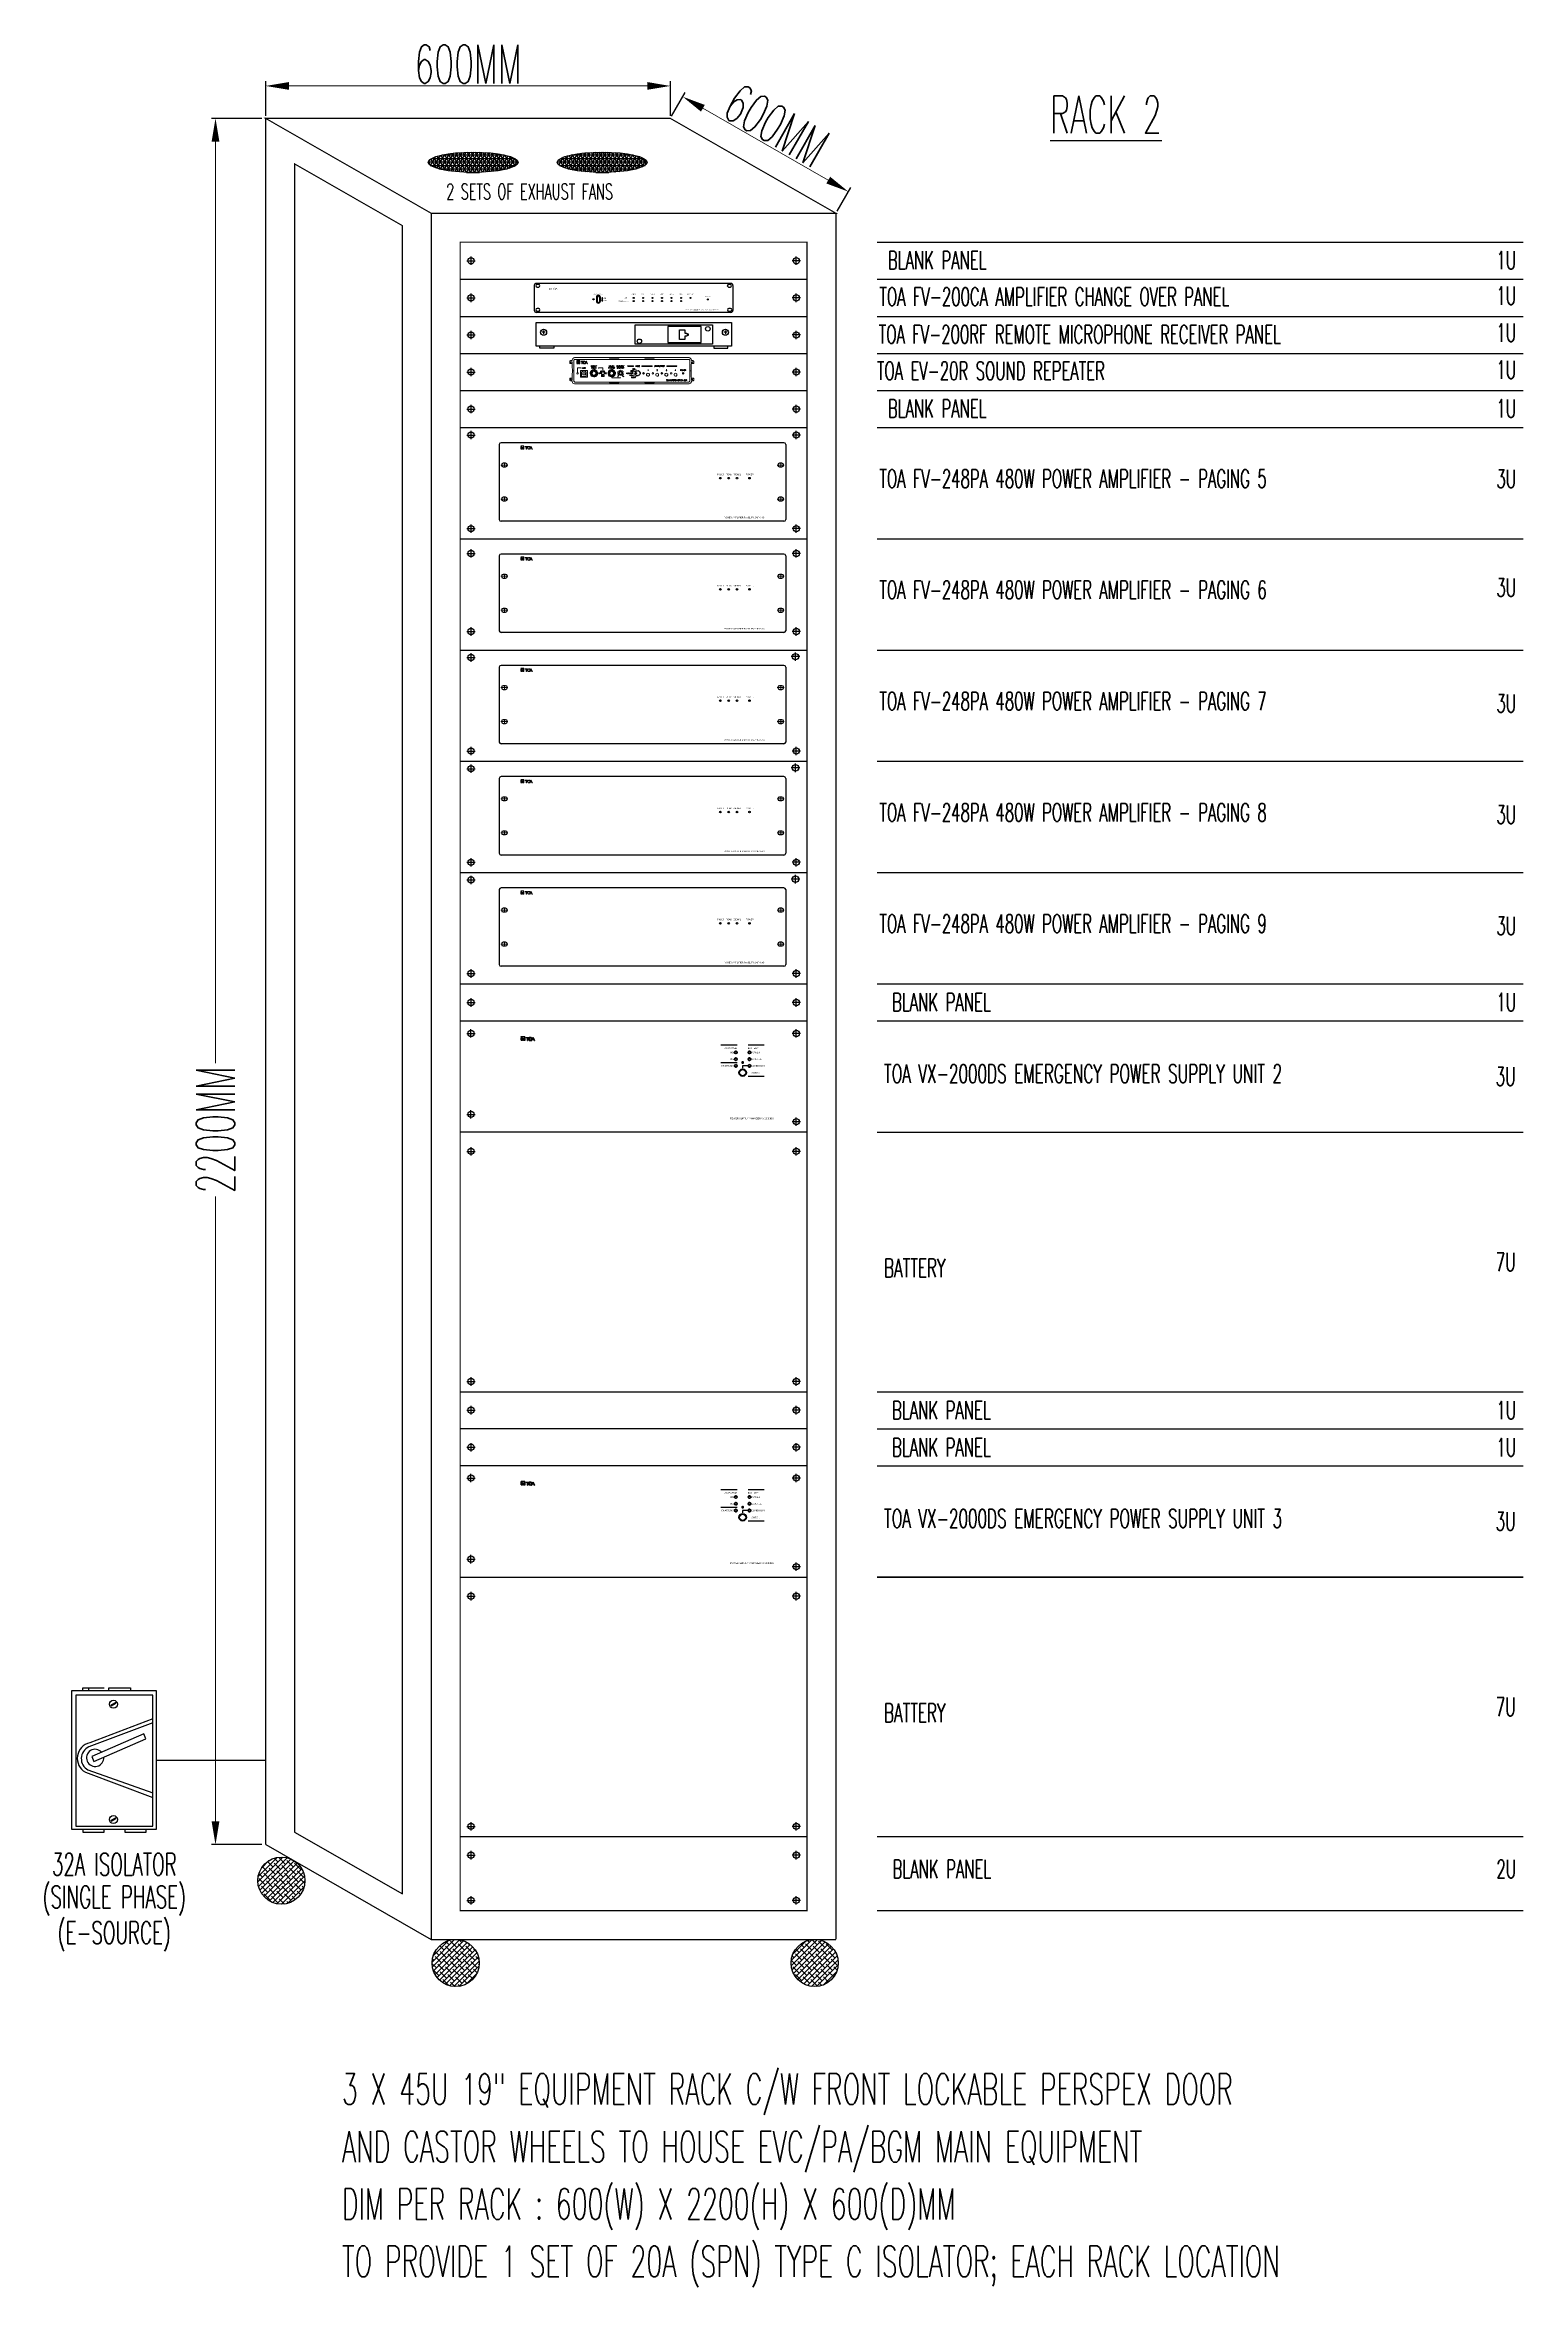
# Model space of a CAD drawing. Header units: millimetres. Extents: x 2974 to 5671, y 1205 to 3288.
# Drawn here: x 4517 to 4900, y 1205 to 1785 of the extents above; entities that cross this region are included whole.
import ezdxf
from ezdxf.enums import TextEntityAlignment as Align

# ---------------------------------------------------------------- set-up
doc = ezdxf.new("R2010")
doc.units = ezdxf.units.MM
doc.linetypes.add('SLD-CENTER', pattern=[19.05, 15.24, -1.27, 1.27, -1.27])
doc.linetypes.add('SLD-Solid', pattern=[0])
for name, color, linetype in [('0-RACK', 7, 'Continuous'), ('PDF_Geometry', 7, 'Continuous'), ('PRINTING', 7, 'Continuous'), ('SILK', 5, 'Continuous'), ('TEXT', 3, 'Continuous')]:
    doc.layers.add(name, color=color, linetype=linetype)
doc.layers.add('FORMAT', color=7, linetype='Continuous', lineweight=0)
doc.styles.add('HEL', font='')
doc.styles.add('HEL_LT_57', font='')
doc.styles.add('SIMPLEX', font='simplex.shx', dxfattribs={"width": 0.6})
doc.styles.get("Standard").update_dxf_attribs({"font": 'arial.ttf'})
doc.styles.add('Standard1', font='')
doc.styles.get('HEL').set_extended_font_data('Helvetica-Normal')
doc.styles.get('HEL_LT_57').set_extended_font_data('HelveticaNeue LT 57 Cn')
doc.styles.get('Standard1').set_extended_font_data('HelveticaNeue LT 55 Roman')
doc.dimstyles.new('ISO-25', dxfattribs={"dimtxt": 2.5, "dimasz": 2.5, "dimexe": 1.25, "dimexo": 0.625, "dimtad": 1, "dimtxsty": 'Standard', "dimcen": 2.5, "dimadec": 0, "dimazin": 0, "dimtfac": 1, "dimtmove": 0, "dimatfit": 3, "dimfxl": 1, "dimarcsym": 0})
doc.dimstyles.get("Standard").update_dxf_attribs({"dimtxt": 0.18, "dimasz": 0.18, "dimexe": 0.18, "dimexo": 0.0625, "dimgap": 0.09, "dimtad": 0, "dimtih": 1, "dimtoh": 1, "dimdec": 4, "dimzin": 0, "dimdsep": 46, "dimtxsty": 'Standard', "dimcen": 0.09, "dimadec": 0, "dimazin": 0, "dimtfac": 1, "dimtdec": 4, "dimtofl": 0, "dimtmove": 0, "dimatfit": 3, "dimfxl": 1, "dimtolj": 1, "dimtzin": 0, "dimarcsym": 0})
pattern_1 = [(45, (1902.0434, 1089.468), (-0.6612692, 0.6612692), []), (135, (1902.0434, 1089.468), (-1.9838076, 0.6612692), [2.3379397, -1.4027638])]
pattern_2 = [(0, (2447.3235, 1298.1718), (0, 0.89776884), []), (60, (2447.3235, 1298.1718), (-0.77749062, 0.44888442), []), (120, (2447.3235, 1298.1718), (-0.77749062, -0.44888442), [])]

# ---------------------------------------------------------------- blocks, each defined once
blk = doc.blocks.new('*D27')
at = {"layer": 'Defpoints', "color": 0, "transparency": 16777216}
for p in [(4574.36, 1766.4), (4561.37, 1319.78), (4574.36, 1319.78)]:
    blk.add_point(p, dxfattribs=at)
at = {"layer": 'TEXT', "color": 0, "lineweight": -2, "transparency": 16777216}
for p, q in [((4573.36, 1766.4), (4560.37, 1766.4)), ((4573.36, 1319.78), (4560.37, 1319.78))]:
    blk.add_line(p, q, dxfattribs=at)
at = {"layer": 'TEXT', "color": 0, "lineweight": 9, "transparency": 16777216}
for p, q in [((4561.37, 1760.4), (4561.37, 1521.95)), ((4561.37, 1325.78), (4561.37, 1487.49))]:
    blk.add_line(p, q, dxfattribs=at)
at = {"layer": 'TEXT', "color": 0, "transparency": 16777216}
for points in [[(4560.37, 1760.4), (4562.37, 1760.4), (4561.37, 1766.4)], [(4560.37, 1325.78), (4562.37, 1325.78), (4561.37, 1319.78)]]:
    blk.add_solid(points, dxfattribs=at)
at = {"layer": 'TEXT', "color": 0, "transparency": 16777216, "insert": (4561.37, 1504.72), "char_height": 6, "attachment_point": 5, "rotation": 90, "style": 'SIMPLEX'}
blk.add_mtext('\\A1;{\\H1.66667x;2200MM}', dxfattribs=at)
blk = doc.blocks.new('*D28')
at = {"layer": '0-RACK', "color": 0, "lineweight": -2, "transparency": 16777216}
for p, q in [((4574.36, 1767.02), (4574.36, 1776.05)), ((4679.1, 1767.02), (4679.1, 1776.05))]:
    blk.add_line(p, q, dxfattribs=at)
at = {"layer": '0-RACK', "color": 0, "lineweight": 9, "transparency": 16777216}
blk.add_line((4580.36, 1774.8), (4673.1, 1774.8), dxfattribs=at)
at = {"layer": '0-RACK', "color": 0, "transparency": 16777216}
for points in [[(4580.36, 1775.8), (4580.36, 1773.8), (4574.36, 1774.8)], [(4673.1, 1775.8), (4673.1, 1773.8), (4679.1, 1774.8)]]:
    blk.add_solid(points, dxfattribs=at)
at = {"layer": 'Defpoints', "color": 0, "transparency": 16777216}
for p in [(4679.1, 1774.8), (4574.36, 1766.4), (4679.1, 1766.4)]:
    blk.add_point(p, dxfattribs=at)
at = {"layer": '0-RACK', "color": 0, "transparency": 16777216, "insert": (4626.73, 1780.43), "char_height": 6, "attachment_point": 5, "style": 'SIMPLEX'}
blk.add_mtext('{\\H1.66667x;600MM}', dxfattribs=at)
blk = doc.blocks.new('*D29')
at = {"layer": '0-RACK', "color": 0, "lineweight": -2, "transparency": 16777216}
for p, q in [((4679.41, 1766.94), (4682.93, 1773.08)), ((4722.26, 1742.39), (4725.78, 1748.53))]:
    blk.add_line(p, q, dxfattribs=at)
at = {"layer": '0-RACK', "color": 0, "lineweight": 9, "transparency": 16777216}
blk.add_line((4687.51, 1769.02), (4719.96, 1750.43), dxfattribs=at)
at = {"layer": '0-RACK', "color": 0, "transparency": 16777216}
for points in [[(4688.01, 1769.88), (4687.02, 1768.15), (4682.31, 1772)], [(4720.45, 1751.3), (4719.46, 1749.56), (4725.16, 1747.45)]]:
    blk.add_solid(points, dxfattribs=at)
at = {"layer": 'Defpoints', "color": 0, "transparency": 16777216}
for p in [(4679.1, 1766.4), (4725.16, 1747.45), (4721.95, 1741.85)]:
    blk.add_point(p, dxfattribs=at)
at = {"layer": '0-RACK', "color": 0, "transparency": 16777216, "insert": (4706.53, 1764.6), "char_height": 6, "attachment_point": 5, "rotation": 330.19167, "style": 'SIMPLEX'}
blk.add_mtext('{\\H1.66667x;600MM}', dxfattribs=at)
blk = doc.blocks.new('A$C1B766E32')
at = {"color": 30}
for p, q in [((0.481, 6.133), (0.481, 6.261)), ((0.481, 6.261), (1.413, 6.261)), ((0.725, 6.261), (0.725, 6.133)), ((1.616, 6.133), (1.616, 6.261)), ((1.616, 6.261), (2.548, 6.261)), ((2.548, 6.261), (2.548, 6.133)), ((3.524, 4.91), (0.786, 3.88)), ((3.524, 4.749), (0.74, 3.698)), ((0.595, 2.601), (3.518, 1.512)), ((0.703, 2.703), (3.515, 1.705)), ((0.481, 0.128), (0.481, 0)), ((1.413, 0), (1.413, 0.128)), ((2.304, 0.128), (2.304, 0)), ((3.237, 0), (3.237, 0.128)), ((0.481, 0), (1.413, 0)), ((2.304, 0), (3.237, 0))]:
    blk.add_line(p, q, dxfattribs=at)
for points in [[(3.683, 6.133), (0, 6.133), (0, 0.128), (3.683, 0.128)], [(3.524, 5.949), (0.176, 5.949), (0.176, 0.261), (3.524, 0.261)], [(1.919, 5.624), (1.707, 5.503), (1.723, 5.475), (1.935, 5.596)], [(3.133, 4.261), (0.869, 3.283), (0.961, 3.072), (3.224, 4.05)], [(1.919, 0.623), (1.707, 0.502), (1.723, 0.474), (1.935, 0.595)]]:
    blk.add_lwpolyline(points, close=True, dxfattribs=at)
for centre in [(1.813, 5.551), (1.813, 0.55)]:
    blk.add_circle(centre, 0.175, dxfattribs=at)
for centre, radius, start, end in [((0.939, 3.203), 0.694, 102.71014, 240.23806), ((0.978, 3.191), 0.56, 115.15996, 240.62968), ((1.019, 3.223), 0.372, 41.31728, 5.25538)]:
    blk.add_arc(centre, radius, start, end, dxfattribs=at)
blk = doc.blocks.new('200')
at = {"layer": 'PRINTING'}
h = blk.add_hatch(color=7, dxfattribs=at)
h.paths.add_polyline_path([(-8.2, 1.7, -0.008775), (-8, 2.1), (-7.7, 2.9), (-7.5, 2.3), (-7.8, 2.3), (-8, 2.2), (-7.4, 2.2), (-7.2, 1.7), (-7, 1.7), (-7.6, 3.1), (-7.8, 3.1), (-8.4, 1.7)])
h.paths.add_polyline_path([(-8.4, 2, 0.043205), (-8.4, 2.7, 0.244465), (-8.5, 3, 0.267949), (-9.5, 3, 0.244465), (-9.7, 2.7, 0.039562), (-9.7, 2, 0.25551), (-9.5, 1.7, 0.267949), (-8.5, 1.7, 0.209987)])
h.paths.add_polyline_path([(-10.2, 1.7, -0.009069), (-10.2, 2.2), (-10.2, 2.9), (-10.4, 2.8), (-10.4, 2.2, -0.009069), (-10.4, 1.7)])
h.paths.add_polyline_path([(-9.7, 3), (-9.7, 3.1), (-10.9, 3.1), (-10.9, 3)])
h.paths.add_polyline_path([(-11.6, 1.7), (-11.6, 3.2), (-12, 2.7), (-12.2, 2.7), (-12.2, 1.7)])
h.paths.add_polyline_path([(-12.7, 1.7), (-12.7, 2.4), (-13.3, 1.7)])
h.paths.add_polyline_path([(-13.3, 1.8), (-12.5, 2.7), (-12.9, 2.7), (-13.3, 2.3)])
h.paths.add_polyline_path([(-13.3, 2.4), (-12.7, 3.1), (-13.3, 3.1)])
h.paths.add_polyline_path([(-11.6, 3.4), (-11.6, 3.5), (-13.3, 3.5), (-13.3, 3.4)])
h.paths.add_polyline_path([(-9.5, 2.7, -0.242088), (-9.4, 2.9, -0.267949), (-8.6, 2.9, -0.242088), (-8.5, 2.7, -0.036047), (-8.5, 2.1, -0.257624), (-8.7, 1.8, -0.267949), (-9.4, 1.8, -0.257624), (-9.5, 2.1, -0.036047)], flags=16)
h = blk.add_hatch(dxfattribs=at)
h.set_pattern_fill('ANSI31', scale=0.0064, style=0)
h.set_pattern_definition([(45, (75.460887, -40.990988), (-0.0143684097, 0.0143684097), [])])
h.paths.add_polyline_path([(28.4, -5.2), (28.4, -4.8), (28.1, -4.8), (28.1, -4.6), (27.7, -4.6), (27.7, -4.8), (27.5, -4.8), (27.5, -5.2)])
h.paths.add_polyline_path([(28.1, -6.6), (28.1, -6), (27.7, -6), (27.7, -6.6), (27.5, -6.6), (27.5, -7), (28.4, -7), (28.4, -6.6)])
at = {"color": 7, "linetype": 'Continuous'}
for p, q in [((-24.9, 5, 0.7), (-24.9, -14.4, 0.7)), ((127.8, 6.6, 0.7), (-23.3, 6.6, 0.7)), ((-21.5, 5.6, 0.7), (-22.8, 5.6, 0.7)), ((-22.8, 3.7, 0.7), (-21.5, 3.7, 0.7)), ((127.3, 5.6, 0.7), (126, 5.6, 0.7)), ((126, 3.7, 0.7), (127.3, 3.7, 0.7)), ((129.4, 5, 0.7), (129.4, -14.4, 0.7)), ((127.8, -16, 0.7), (-23.3, -16, 0.7)), ((-21.5, -13, 0.7), (-22.8, -13, 0.7)), ((-22.8, -15, 0.7), (-21.5, -15, 0.7)), ((23.3, -4.3, 0.7), (23.3, -7.2, 0.7)), ((23.6, -7.3, 0.7), (23.6, -4.2, 0.7)), ((23.9, -4.2, 0.7), (23.9, -7.3, 0.7)), ((25.9, -7.4, 0.7), (25.9, -4.3, 0.7)), ((26.1, -4.3, 0.7), (26.1, -7.4, 0.7)), ((26.5, -7.2, 0.7), (26.5, -4.3, 0.7)), ((127.5, -13, 0.7), (126.2, -13, 0.7)), ((126.2, -15, 0.7), (127.5, -15, 0.7))]:
    blk.add_line(p, q, dxfattribs=at)
for centre, radius in [((21.1, -5.8, 0.7), 0.416), ((21.1, -5.8, 0.7), 0.384), ((52.3, -4.7, 0.7), 0.416), ((52.3, -7.2, 0.7), 0.416), ((52.3, -4.7, 0.7), 0.384), ((52.3, -7.2, 0.7), 0.384), ((59.6, -4.7, 0.7), 0.384), ((59.6, -4.7, 0.7), 0.416), ((59.6, -7.2, 0.7), 0.384), ((59.6, -7.2, 0.7), 0.416), ((67, -4.7, 0.7), 0.384), ((67, -4.7, 0.7), 0.416), ((67, -7.2, 0.7), 0.384), ((67, -7.2, 0.7), 0.416), ((74.3, -4.7, 0.7), 0.384), ((74.3, -4.7, 0.7), 0.416), ((74.3, -7.2, 0.7), 0.384), ((74.3, -7.2, 0.7), 0.416), ((81.7, -4.7, 0.7), 0.384), ((81.7, -4.7, 0.7), 0.416), ((81.7, -7.2, 0.7), 0.384), ((81.7, -7.2, 0.7), 0.416), ((89.1, -4.7, 0.7), 0.416), ((89.1, -7.2, 0.7), 0.416), ((89.1, -4.7, 0.7), 0.384), ((89.1, -7.2, 0.7), 0.384), ((96.4, -4.7, 0.7), 0.384), ((96.4, -4.7, 0.7), 0.416), ((109.9, -5.9, 0.7), 0.416), ((109.9, -5.9, 0.7), 0.384)]:
    blk.add_circle(centre, radius, dxfattribs=at)
for centre, radius, start, end in [((-23.3, 5, 0.7), 1.6, 90, 180), ((-22.8, 4.7, 0.7), 0.96, 90, 270), ((-21.5, 4.7, 0.7), 0.96, 270, 90), ((126, 4.7, 0.7), 0.96, 90, 270), ((127.3, 4.7, 0.7), 0.96, 270, 90), ((127.8, 5, 0.7), 1.6, 0, 90), ((-23.3, -14.4, 0.7), 1.6, 180, 270), ((-22.8, -14, 0.7), 0.96, 90, 270), ((-21.5, -14, 0.7), 0.96, 270, 90), ((24.9, -4.3, 0.7), 1.57, 0, 180), ((24.9, -7.2, 0.7), 1.57, 180, 0), ((24.9, -4.3, 0.7), 1.25, 1.4385, 173.2177), ((24.9, -7.3, 0.7), 1.25, 181.4385, 353.2177), ((24.9, -4.3, 0.7), 0.986, 1.6212, 172.3552), ((24.9, -7.3, 0.7), 0.986, 181.6212, 352.3552), ((126.2, -14, 0.7), 0.96, 90, 270), ((127.5, -14, 0.7), 0.96, 270, 90), ((127.8, -14.4, 0.7), 1.6, 270, 0)]:
    blk.add_arc(centre, radius, start, end, dxfattribs=at)
at = {"layer": 'PRINTING', "color": 7, "linetype": 'Continuous'}
for p, q in [((27.7, -4.8, 0.7), (27.5, -4.8, 0.7)), ((27.5, -4.8, 0.7), (27.5, -5.2, 0.7)), ((27.5, -5.2, 0.7), (28.4, -5.2, 0.7)), ((27.7, -6.6, 0.7), (27.5, -6.6, 0.7)), ((27.5, -6.6, 0.7), (27.5, -7, 0.7)), ((27.5, -7, 0.7), (28.4, -7, 0.7)), ((28.1, -4.6, 0.7), (27.7, -4.6, 0.7)), ((27.7, -4.6, 0.7), (27.7, -4.8, 0.7)), ((27.7, -6, 0.7), (27.7, -6.6, 0.7)), ((28.1, -6, 0.7), (27.7, -6, 0.7)), ((28.1, -4.8, 0.7), (28.1, -4.6, 0.7)), ((28.4, -4.8, 0.7), (28.1, -4.8, 0.7)), ((28.1, -6.6, 0.7), (28.1, -6, 0.7)), ((28.4, -6.6, 0.7), (28.1, -6.6, 0.7)), ((28.4, -5.2, 0.7), (28.4, -4.8, 0.7)), ((28.4, -7, 0.7), (28.4, -6.6, 0.7))]:
    blk.add_line(p, q, dxfattribs=at)
at = {"layer": 'PRINTING', "color": 7, "linetype": 'Continuous', "style": 'HEL'}
blk.add_text('POWER', height=0.8, dxfattribs=at).set_placement((109.9, -3.6, 0.7), align=Align.MIDDLE_CENTER)
at = {"layer": 'PRINTING', "color": 7, "linetype": 'Continuous', "insert": (24.9, -1.8, 0.7), "char_height": 0.8, "width": 8.017, "attachment_point": 5, "style": 'HEL_LT_57'}
blk.add_mtext('{\\fHelveticaNeue LT 55 Roman|b0|i0|c0|p2;BUZZER CTRL}', dxfattribs=at)
at = {"layer": 'PRINTING', "color": 7, "linetype": 'Continuous', "char_height": 0.8, "attachment_point": 5, "style": 'HEL_LT_57'}
for s, insert in [('{\\fHelveticaNeue LT 55 Roman|b0|i0|c0|p2;ON}', (30, -4.9, 0.7)), ('{\\fHelveticaNeue LT 55 Roman|b0|i0|c0|p2;OFF}', (30.2, -6.7, 0.7)), ('{\\fHelveticaNeue LT 55 Roman|b0|i0|c0|p2;CHANGEOVER}', (44.3, -7.2, 0.7)), ('{\\fHelveticaNeue LT 55 Roman|b0|i0|c0|p2;FAULT}', (46.4, -4.7, 0.7)), ('{\\fHelveticaNeue LT 55 Roman|b0|i0|c0|p2;AMP 1}', (52.3, -1.8, 0.7)), ('{\\fHelveticaNeue LT 55 Roman|b0|i0|c0|p2;AMP 2}', (59.6, -1.8, 0.7)), ('{\\fHelveticaNeue LT 55 Roman|b0|i0|c0|p2;AMP 3}', (67, -1.8, 0.7)), ('{\\fHelveticaNeue LT 55 Roman|b0|i0|c0|p2;AMP 4}', (74.3, -1.8, 0.7)), ('{\\fHelveticaNeue LT 55 Roman|b0|i0|c0|p2;AMP 5}', (81.7, -1.8, 0.7)), ('{\\fHelveticaNeue LT 55 Roman|b0|i0|c0|p2;AMP 6}', (89.1, -1.8, 0.7)), ('{\\fHelveticaNeue LT 55 Roman|b0|i0|c0|p0;\\c0;AMPLIFIER CHANGEOVER PANEL FV-200CA-AS}', (105.4, -14, 0.7)), ('{\\fHelveticaNeue LT 55 Roman|b0|i0|c0|p2;STANDBY}', (96.4, -1.8, 0.7))]:
    blk.add_mtext(s, dxfattribs=dict(at, insert=insert))
blk = doc.blocks.new('ev-20r')
at = {"layer": 'PDF_Geometry', "lineweight": 20}
blk.add_lwpolyline([(209.4, 0), (-209.4, 0), (-210.5, -0.1), (-211.5, -0.6), (-212.5, -1.2), (-213.2, -2.1), (-213.6, -3.1), (-213.8, -4.2), (-213.8, -79.9), (-213.6, -81), (-213.2, -82), (-212.5, -82.9), (-211.5, -83.6), (-210.5, -84), (-209.4, -84.1), (209.4, -84.1), (210.5, -84), (211.5, -83.6), (212.5, -82.9), (213.2, -82), (213.7, -81), (213.8, -79.9), (213.8, -4.2), (213.7, -3.1), (213.2, -2.1), (212.5, -1.2), (211.5, -0.6), (210.5, -0.1)], close=True, dxfattribs=at)
for points in [[(-211.3, 6.4), (-209.4, 6.6), (209.4, 6.6), (211.4, 6.4)], [(-48, 0), (-48, 2.2), (-82.9, 2.2), (-82.9, 0)], [(48, 0), (48, 2.2), (82.9, 2.2), (82.9, 0)], [(-220.1, -2.4), (-220.3, -4.3), (-224.7, -4.3), (-225.9, -4.5), (-226.9, -4.9), (-227.8, -5.6), (-228.4, -6.6), (-228.9, -7.6), (-229.1, -8.7), (-229.1, -15.2), (-219.9, -15.2)], [(-229.1, -75.5), (-229.1, -68.9), (-219.9, -68.9)], [(-225.1, -68.9), (-224.7, -75.5), (-220.3, -75.5), (-219.7, -58.7), (-219.5, -42.1), (-219.7, -25.4), (-220.3, -8.7), (-224.7, -8.7), (-225.1, -15.2)], [(-213.8, -42.1), (-219.5, -42.1)], [(213.8, -42.1), (219.5, -42.1)], [(225.1, -15.2), (224.7, -8.7), (220.3, -8.7), (219.7, -25.4), (219.5, -42.1), (219.7, -58.7), (220.3, -75.5), (224.7, -75.5), (225.1, -68.9)], [(220.1, -2.4), (220.3, -4.3), (224.7, -4.3), (225.9, -4.5), (226.9, -4.9), (227.8, -5.6), (228.4, -6.6), (228.9, -7.6), (229.1, -8.7), (229.1, -15.2), (219.9, -15.2)], [(220.1, -81.7), (220.3, -79.8), (224.7, -79.8), (225.9, -79.7), (226.9, -79.2), (227.8, -78.5), (228.4, -77.7), (228.9, -76.6), (229.1, -75.5), (229.1, -68.9), (219.9, -68.9)], [(-48, -84.1), (-48, -86.4), (-82.9, -86.4), (-82.9, -84.1)], [(48, -84.1), (48, -86.4), (82.9, -86.4), (82.9, -84.1)]]:
    blk.add_lwpolyline(points, dxfattribs=at)
blk.add_lwpolyline([(211.4, -90.6), (209.4, -90.7), (-209.4, -90.7), (-211.3, -90.6, -0.314523), (-220.1, -81.7), (-220.3, -79.8), (-224.7, -79.8), (-225.9, -79.7)], format="xyb", dxfattribs=at)
at = {"layer": 'PDF_Geometry', "lineweight": 15}
for points in [[(-203.3, -50.8), (-203.4, -51.7), (-203.3, -52.6)], [(-198.5, -53.3), (-198.1, -52.6), (-198, -51.7), (-198.1, -50.8), (-198.5, -50.1)], [(-153.1, -49.1), (-153.3, -51.3), (-153.1, -53.4)], [(-151, -49.2), (-151.1, -51.3), (-151, -53.3)], [(-146.4, -49.7), (-146.6, -51.3), (-146.4, -52.8)], [(-133.3, -54.3), (-132.8, -52.8), (-132.6, -51.3), (-132.8, -49.7), (-133.3, -48.2)], [(-128.7, -55.2), (-128.2, -53.3), (-128.1, -51.3), (-128.2, -49.2), (-128.7, -47.3)], [(-126.7, -55.4), (-126.1, -53.4), (-125.9, -51.3), (-126.1, -49.1), (-126.7, -47)], [(-109.6, -57.4), (-109.6, -61.7)], [(-109, -57.4), (-109, -61.7)], [(-108.6, -57.4), (-108.6, -61.7)], [(-106.9, -57.4), (-106.9, -61.7)], [(-87.6, -49.1), (-87.8, -51.3), (-87.6, -53.4)], [(-83.8, -49.3), (-84, -51.3), (-83.8, -53.2)], [(-81, -49.7), (-81.2, -51.3), (-81, -52.8)], [(-67.8, -54.3), (-67.3, -52.8), (-67.1, -51.3), (-67.3, -49.7), (-67.8, -48.2)], [(-65.1, -55), (-64.5, -53.2), (-64.3, -51.3), (-64.5, -49.3), (-65.1, -47.5)], [(-61.2, -55.4), (-60.7, -53.4), (-60.5, -51.3), (-60.7, -49.1), (-61.2, -47)], [(-48.9, -49.5), (-49.1, -51.3), (-48.9, -52.9)], [(-47.3, -49.9), (-47.4, -51.3), (-47.3, -52.6)], [(-46.2, -50), (-46.3, -51.3), (-46.2, -52.6)], [(-44.9, -54.7), (-44.3, -53.9), (-43.5, -54.5), (-44.3, -55.2)], [(-37.2, -53.7), (-36.7, -52.6), (-36.5, -51.3), (-36.7, -50), (-37.2, -48.8)], [(-36.1, -53.8), (-35.6, -52.6), (-35.4, -51.3), (-35.6, -49.9), (-36.1, -48.7)], [(-34.6, -54.6), (-34, -52.9), (-33.8, -51.3), (-34, -49.5), (-34.6, -47.9)]]:
    blk.add_lwpolyline(points, dxfattribs=at)
at = {"layer": 'PDF_Geometry', "lineweight": 5}
for points in [[(-202.7, -5.1), (-202.4, -4.8)], [(-191.8, -5.4), (-191.8, -4.8), (-202.7, -4.8), (-202.7, -5.4), (-191.8, -5.4), (-191.8, -5.4)], [(-202.7, -7.5), (-202.5, -7.3)], [(-202.7, -7.9), (-202.1, -7.3)], [(-202.7, -8.2), (-201.8, -7.3)], [(-202.7, -8.6), (-201.3, -7.3)], [(-202.7, -9), (-200.9, -7.3)], [(-202.7, -9.3), (-200.6, -7.3)], [(-202.7, -9.8), (-200.2, -7.3)], [(-202.7, -10.2), (-199.8, -7.3)], [(-202.7, -10.5), (-199.4, -7.3)], [(-202.7, -10.9), (-199, -7.3)], [(-202.7, -11.3), (-198.6, -7.3)], [(-202.7, -12.8), (-199.3, -9.6)], [(-202.7, -13.2), (-199, -9.6)], [(-202.7, -13.6), (-198.6, -9.6)], [(-202.7, -13.9), (-198.2, -9.6)], [(-202.7, -14.4), (-197.9, -9.6)], [(-202.7, -14.8), (-197.4, -9.6)], [(-202.7, -15.1), (-198.9, -11.5)], [(-202.6, -5.4), (-201.9, -4.8)], [(-202.5, -16.1), (-198.4, -12.1)], [(-202.4, -12.2), (-199.8, -9.6)], [(-202.2, -5.4), (-201.6, -4.8)], [(-202, -16.1), (-198.4, -12.5)], [(-201.8, -5.4), (-201.2, -4.8)], [(-201.7, -16.1), (-198.4, -12.8)], [(-201.4, -5.4), (-200.8, -4.8)], [(-201.3, -16.1), (-198.4, -13.2)], [(-201, -5.4), (-200.5, -4.8)], [(-200.9, -16.1), (-198.4, -13.7)], [(-187.6, -31.6), (-200.7, -31.6), (-200.7, -47)], [(-200.6, -5.4), (-200, -4.8)], [(-200.6, -16.1), (-198.4, -14)], [(-200.3, -5.4), (-199.6, -4.8)], [(-200.2, -16.1), (-198.4, -14.4)], [(-199.9, -5.4), (-199.3, -4.8)], [(-199.7, -16.1), (-198.4, -14.8)], [(-199.5, -5.4), (-198.9, -4.8)], [(-199.3, -16.1), (-198.4, -15.1)], [(-199.1, -5.4), (-198.5, -4.8)], [(-199, -16.1), (-198.4, -15.6)], [(-198.7, -5.4), (-198.1, -4.8)], [(-198.6, -16.1), (-198.4, -16)], [(-198.3, -5.4), (-197.7, -4.8)], [(-198, -5.4), (-197.3, -4.8)], [(-197.6, -5.4), (-196.9, -4.8)], [(-197.1, -5.4), (-196.6, -4.8)], [(-196.8, -5.4), (-196.2, -4.8)], [(-196.4, -5.4), (-195.8, -4.8)], [(-196, -5.4), (-195.4, -4.8)], [(-195.7, -5.4), (-195, -4.8)], [(-192.1, -7.3), (-191.8, -6.9), (-194.3, -9.6), (-195.7, -9.6), (-195.7, -16.1), (-191.8, -16.1), (-191.8, -6.9)], [(-195.7, -11.4), (-191.8, -7.3)], [(-195.7, -11.7), (-191.8, -7.7)], [(-195.7, -12.1), (-191.8, -8.1)], [(-195.7, -12.5), (-191.8, -8.5)], [(-195.7, -12.9), (-191.8, -8.9)], [(-195.7, -13.3), (-191.8, -9.2)], [(-195.7, -9.8), (-195.6, -9.6)], [(-195.7, -10.2), (-195.1, -9.6)], [(-195.7, -10.6), (-194.7, -9.6)], [(-195.7, -11), (-194.4, -9.6)], [(-195.7, -13.7), (-191.8, -9.6)], [(-195.7, -14), (-191.8, -10.1)], [(-195.7, -14.4), (-191.8, -10.4)], [(-195.7, -14.8), (-191.8, -10.8)], [(-195.7, -15.2), (-191.8, -11.2)], [(-195.7, -15.6), (-191.8, -11.5)], [(-195.7, -16), (-191.8, -11.9)], [(-195.5, -16.1), (-191.8, -12.4)], [(-195.3, -5.4), (-194.6, -4.8)], [(-195.1, -16.1), (-191.8, -12.7)], [(-194.8, -5.4), (-194.3, -4.8)], [(-194.7, -16.1), (-191.8, -13.1)], [(-194.5, -5.4), (-193.9, -4.8)], [(-194.4, -16.1), (-191.8, -13.5)], [(-194.1, -5.4), (-193.4, -4.8)], [(-194, -16.1), (-191.8, -13.9)], [(-193.7, -5.4), (-193.1, -4.8)], [(-193.6, -16.1), (-191.8, -14.2)], [(-193.3, -5.4), (-192.7, -4.8)], [(-193.2, -16.1), (-191.8, -14.7)], [(-193, -5.4), (-192.3, -4.8)], [(-192.8, -16.1), (-191.8, -15.1)], [(-192.5, -5.4), (-192, -4.8)], [(-192.4, -16.1), (-191.8, -15.4)], [(-192.1, -5.4), (-191.8, -5)], [(-192.1, -16.1), (-191.8, -15.8)], [(-188.5, -31.6), (-187.6, -30.8)], [(-188.5, -31.8), (-187.4, -30.8)], [(-188.4, -31.2), (-188, -30.8)], [(-188.4, -32), (-187.3, -30.8)], [(-188.3, -32.1), (-187.1, -30.9)], [(-188.2, -32.2), (-186.9, -31)], [(-188, -32.4), (-186.8, -31.2)], [(-187.8, -32.4), (-186.8, -31.4)], [(-187.6, -32.5), (-186.7, -31.6), (-186.9, -31.1)], [(-187.3, -7.6), (-187.1, -7.3)], [(-187.3, -7.9), (-186.7, -7.3)], [(-180.6, -8.1), (-179.8, -7.3), (-187.3, -7.3), (-187.3, -8.1), (-179.8, -8.1), (-179.8, -7.3)], [(-187.3, -32.4), (-186.8, -32)], [(-187.2, -8.1), (-186.3, -7.3)], [(-186.9, -32), (-186.7, -31.6)], [(-186.8, -8.1), (-185.9, -7.3)], [(-186.4, -8.1), (-185.5, -7.3)], [(-186, -8.1), (-185.1, -7.3)], [(-185.6, -8.1), (-184.8, -7.3)], [(-185.2, -8.1), (-184.4, -7.3)], [(-184.8, -8.1), (-183.9, -7.3)], [(-184.5, -8.1), (-183.6, -7.3)], [(-184.1, -8.1), (-183.2, -7.3)], [(-184.1, -13.9), (-183.1, -12.9)], [(-184.1, -14.3), (-183.1, -13.3)], [(-184.1, -14.7), (-183.1, -13.7)], [(-184.1, -15.1), (-183.1, -14)], [(-184.1, -15.5), (-183.1, -14.5)], [(-184.1, -15.9), (-183.1, -14.9)], [(-184, -9.3), (-183.1, -8.3)], [(-184, -9.7), (-183.1, -8.7)], [(-184, -10.1), (-183.1, -9.1)], [(-184, -10.4), (-183.1, -9.4)], [(-184, -10.8), (-183.1, -9.9)], [(-184, -11.2), (-183.1, -10.3)], [(-184, -11.6), (-183.1, -10.6)], [(-184, -12), (-183.1, -11)], [(-184, -12.4), (-183.1, -11.4)], [(-184, -12.7), (-183.1, -11.7)], [(-184, -13.1), (-183.1, -12.2)], [(-184, -13.5), (-183.1, -12.6)], [(-183.9, -16.1), (-183, -15.2)], [(-183.6, -8.1), (-182.8, -7.3)], [(-183.6, -16.1), (-183, -15.6)], [(-183.3, -8.1), (-182.4, -7.3)], [(-183.2, -16.1), (-183, -16)], [(-182.9, -8.1), (-182.1, -7.3)], [(-182.5, -8.1), (-181.6, -7.3)], [(-182.2, -8.1), (-181.2, -7.3)], [(-181.9, -29.5), (-181.9, -32.5), (-181.7, -33.2), (-181.3, -33.6), (-180.8, -33.8), (-180.4, -33.8), (-179.9, -33.6), (-179.5, -33.2), (-179.3, -32.5), (-179.3, -29.5)], [(-181.7, -8.1), (-180.9, -7.3)], [(-181.3, -8.1), (-180.5, -7.3)], [(-181, -8.1), (-180.1, -7.3)], [(-180.2, -8.1), (-179.8, -7.7)], [(-172.7, -10.2), (-171.7, -9.2), (-171.6, -11.7), (-171.7, -14.2), (-171.9, -15), (-172.4, -15.5), (-173.1, -15.9), (-174.9, -16.3), (-176.7, -16.3), (-178.5, -15.9), (-179.3, -15.2), (-179.9, -14.2), (-180, -11.7), (-179.9, -9.2), (-179.6, -8.5), (-179.1, -7.9), (-178.5, -7.6)], [(-180, -10.2), (-178.5, -8.7)], [(-180, -10.5), (-178.8, -9.4)], [(-180, -11), (-178.8, -9.9)], [(-180, -11.4), (-178.9, -10.3)], [(-180, -11.7), (-178.9, -10.7)], [(-180, -12.1), (-178.9, -11.1)], [(-180, -12.5), (-178.9, -11.5)], [(-180, -12.8), (-178.9, -11.9)], [(-180, -13.2), (-178.9, -12.3)], [(-179.9, -9.7), (-177.5, -7.3)], [(-179.9, -9.3), (-177.9, -7.4)], [(-179.9, -8.1), (-179.8, -8)], [(-179.9, -13.6), (-178.9, -12.7)], [(-179.9, -13.9), (-178.9, -13)], [(-179.9, -14.3), (-178.9, -13.4)], [(-179.8, -14.6), (-178.8, -13.8)], [(-179.7, -8.8), (-178.5, -7.6), (-176.7, -7.2), (-174.9, -7.2), (-173.1, -7.6), (-173.7, -8.1)], [(-179.6, -14.9), (-178.8, -14)], [(-179.5, -15.1), (-178.7, -14.3)], [(-179.3, -15.3), (-178.6, -14.6)], [(-179.1, -15.5), (-178.4, -14.8)], [(-178.4, -15.9), (-177.7, -15.3), (-176.4, -15.7), (-175.2, -15.7), (-173.9, -15.3), (-173.2, -15.1), (-172.8, -14.5), (-172.7, -13.9), (-172.7, -9.6), (-172.8, -9), (-173.2, -8.4), (-173.9, -8.1), (-175.2, -7.8), (-176.4, -7.8), (-177.7, -8.1), (-178.5, -8.7), (-178.8, -9.6), (-178.8, -13.9), (-178.5, -14.8), (-177.7, -15.3)], [(-178.8, -15.7), (-178.2, -15.1)], [(-178.7, -15.8), (-178, -15.1)], [(-178.1, -8.3), (-177, -7.2)], [(-178, -16), (-177.5, -15.4)], [(-177.5, -31.1), (-177.1, -31.3), (-176, -31.7), (-175.6, -32), (-175.3, -32.1), (-175.2, -32.5), (-175.2, -33.2), (-175.6, -33.6), (-176.2, -33.8), (-176.9, -33.8), (-177.5, -33.6), (-177.8, -33.2)], [(-177.7, -16.1), (-177.2, -15.5)], [(-177.5, -16.2), (-176.9, -15.6)], [(-177.4, -7.9), (-176.5, -7.1)], [(-177.1, -16.3), (-176.5, -15.7)], [(-176.8, -7.9), (-176.1, -7.1)], [(-176.8, -16.3), (-176.2, -15.7)], [(-176.4, -7.8), (-175.7, -7.1)], [(-176.4, -16.3), (-175.8, -15.7)], [(-175.2, -30), (-175.6, -29.6), (-176.2, -29.5)], [(-176.1, -16.3), (-175.4, -15.7)], [(-176, -7.8), (-175.3, -7.1)], [(-175.7, -16.3), (-175, -15.7)], [(-175.6, -7.8), (-175, -7.1)], [(-175.3, -16.3), (-174.5, -15.6)], [(-175.2, -7.8), (-174.6, -7.2)], [(-174.9, -7.9), (-174.3, -7.2)], [(-174.9, -16.3), (-174, -15.4)], [(-174.6, -7.9), (-174, -7.3)], [(-174.4, -16.3), (-171.6, -13.5)], [(-174.2, -7.9), (-173.7, -7.4)], [(-174, -8), (-173.4, -7.5)], [(-174, -16.2), (-171.6, -13.9)], [(-172.4, -31.5), (-171.8, -31.7), (-171.6, -32), (-171.5, -32.3), (-171.5, -33), (-171.6, -33.3), (-171.8, -33.6), (-172.4, -33.8), (-174, -33.8), (-174, -29.5), (-172.4, -29.5), (-171.8, -29.6), (-171.6, -29.8), (-171.5, -30.3), (-171.5, -30.7), (-171.6, -31.1), (-171.8, -31.3), (-172.4, -31.5), (-174, -31.5)], [(-173.4, -8.3), (-172.8, -7.7)], [(-173.4, -16), (-171.7, -14.3)], [(-173.2, -8.4), (-172.6, -7.8)], [(-171.7, -9.2), (-171.9, -8.5), (-172.4, -7.9), (-173.1, -7.6)], [(-173, -8.7), (-172.3, -7.9)], [(-172.8, -8.9), (-172.1, -8.1)], [(-172.8, -9.1), (-172, -8.4)], [(-172.8, -14.1), (-171.6, -13)], [(-172.8, -15.8), (-171.8, -14.8)], [(-172.7, -9.5), (-171.8, -8.6)], [(-172.7, -9.9), (-171.7, -9)], [(-172.7, -10.5), (-171.6, -9.6)], [(-172.7, -12.8), (-171.6, -11.8)], [(-172.7, -13.3), (-171.6, -12.3)], [(-172.7, -13.7), (-171.6, -12.7)], [(-172.6, -10.9), (-171.6, -10)], [(-172.6, -11.4), (-171.6, -10.3)], [(-172.6, -11.7), (-171.6, -10.7)], [(-172.6, -12.1), (-171.6, -11.1)], [(-172.6, -12.5), (-171.6, -11.5)], [(-163.5, -16.1), (-163.4, -16.1), (-164.5, -16.1), (-165.9, -12.7), (-169.1, -12.7), (-168.4, -11.9), (-166.2, -11.9), (-167.8, -8.1), (-169.8, -13.2), (-171, -16.1), (-171.9, -16.1), (-168.2, -7.3), (-168.1, -7.3)], [(-171.9, -16.1), (-170.3, -14.5)], [(-171.6, -15.3), (-170.1, -13.9)], [(-171.6, -16.1), (-170.6, -15.1)], [(-171.4, -14.7), (-169.9, -13.2)], [(-171.2, -16.1), (-170.8, -15.7)], [(-171.1, -14), (-169.6, -12.6)], [(-170.8, -13.4), (-169.3, -11.9)], [(-170.5, -12.7), (-169.1, -11.2)], [(-170.2, -12), (-168.8, -10.5)], [(-169.9, -11.4), (-168.5, -9.9)], [(-169.6, -10.7), (-168.2, -9.2)], [(-169.3, -10), (-167.9, -8.6)], [(-169.1, -9.3), (-167, -7.3)], [(-168.9, -12.7), (-168.1, -11.9)], [(-168.8, -8.7), (-167.4, -7.3)], [(-168.5, -7.9), (-167.8, -7.3)], [(-168.5, -12.7), (-167.8, -11.9)], [(-168.2, -7.3), (-166.9, -7.3), (-163.4, -16.1)], [(-168.1, -12.7), (-167.4, -11.9)], [(-167.8, -12.7), (-167, -11.9)], [(-167.7, -8.3), (-166.8, -7.5)], [(-167.6, -8.6), (-166.7, -7.8)], [(-167.5, -8.9), (-166.7, -8)], [(-167.3, -9.1), (-166.6, -8.3)], [(-167.3, -12.7), (-166.7, -11.9)], [(-167.2, -9.4), (-166.4, -8.6)], [(-167.1, -9.7), (-166.3, -8.9)], [(-167, -10), (-166.2, -9.1)], [(-166.9, -10.3), (-166.1, -9.4)], [(-166.9, -12.7), (-166.2, -11.9), (-165.5, -11.1)], [(-166.7, -10.5), (-166, -9.7)], [(-166.7, -10.8), (-165.8, -10)], [(-166.6, -11.1), (-165.7, -10.3)], [(-166.6, -12.7), (-165.3, -11.4)], [(-166.5, -11.4), (-165.6, -10.5)], [(-166.4, -11.6), (-165.5, -10.8)], [(-166.2, -12.7), (-165.2, -11.6)], [(-165.9, -12.7), (-165.1, -11.9)], [(-165.8, -13), (-165, -12.2)], [(-165.6, -13.3), (-164.9, -12.5)], [(-165.5, -13.6), (-164.7, -12.7)], [(-165.5, -13.9), (-164.6, -13)], [(-165.4, -14.1), (-164.5, -13.3)], [(-165.3, -14.4), (-164.4, -13.6)], [(-165.1, -14.7), (-164.3, -13.9)], [(-165, -15), (-164.2, -14.1)], [(-164.9, -15.2), (-164.1, -14.4)], [(-164.8, -15.5), (-164, -14.7)], [(-164.7, -15.8), (-163.9, -15)], [(-164.5, -16), (-163.8, -15.2)], [(-164.3, -16.1), (-163.6, -15.5)], [(-163.9, -16.1), (-163.5, -15.8)], [(-149.8, -27.2), (-149.8, -22.9)], [(-148.3, -27.2), (-148.3, -22.9), (-145.7, -27.2), (-145.7, -22.9)], [(-148.2, -33.8), (-148.2, -29.5), (-146.4, -29.5), (-145.9, -29.6), (-145.7, -29.8), (-145.5, -30.3), (-145.5, -30.7), (-145.7, -31.1), (-145.9, -31.3), (-146.4, -31.5), (-148.2, -31.5)], [(-146.8, -31.5), (-145.5, -33.8)], [(-144.2, -27.2), (-144.2, -22.9), (-142.6, -22.9), (-141.9, -23.1), (-141.7, -23.3), (-141.5, -23.7), (-141.5, -24.3), (-141.7, -24.8), (-141.9, -24.9), (-142.6, -25.1), (-144.2, -25.1)], [(-141.8, -33.8), (-144.2, -33.8), (-144.2, -29.5), (-141.8, -29.5)], [(-144.2, -31.5), (-142.7, -31.5)], [(-137.8, -30.5), (-138, -30), (-138.4, -29.6), (-138.8, -29.5), (-139.6, -29.5), (-140, -29.6), (-140.3, -30), (-140.5, -30.5), (-140.7, -31.1), (-140.7, -32.1), (-140.5, -32.8), (-140.3, -33.2), (-140, -33.6), (-139.6, -33.8), (-138.8, -33.8), (-138.4, -33.6), (-138, -33.2), (-137.8, -32.8)], [(-140.2, -22.9), (-140.2, -26), (-140.1, -26.6), (-139.7, -27.1), (-139.1, -27.2), (-138.8, -27.2), (-138.2, -27.1), (-137.8, -26.6), (-137.7, -26), (-137.7, -22.9)], [(-136.2, -22.9), (-133.5, -22.9)], [(-135.2, -33.8), (-135.2, -29.5)], [(-134.8, -22.9), (-134.8, -27.2)], [(-133.7, -33.8), (-133.7, -29.5), (-131.1, -33.8), (-131.1, -29.5)], [(-129.4, -22.1), (-132.8, -28.7)], [(-123.1, -31.7), (-122, -30.8)], [(-123, -31.4), (-122.3, -30.8)], [(-123, -31.9), (-121.9, -30.8)], [(-122.9, -32), (-121.7, -30.8)], [(-122.8, -32.2), (-121.6, -30.9)], [(-122.6, -32.3), (-121.4, -31.1)], [(-122.5, -32.4), (-121.3, -31.3)], [(-122.2, -32.5), (-121.3, -31.5)], [(-122.1, -31.6), (-106.9, -31.6), (-106.9, -40.1)], [(-122, -32.5), (-121.3, -31.8)], [(-121.2, -49), (-121.2, -53.4), (-119, -53.4)], [(-118.1, -53.4), (-118.1, -49)], [(-116.5, -53.4), (-116.5, -49), (-113.9, -53.4), (-113.9, -49)], [(-115, -42.5), (-115, -46.9), (-112.8, -46.9)], [(-110, -53.4), (-112.4, -53.4), (-112.4, -49), (-110, -49)], [(-112.4, -51.2), (-111, -51.2)], [(-109.4, -46.9), (-111.8, -46.9), (-111.8, -42.5), (-109.4, -42.5)], [(-111.8, -44.6), (-110.3, -44.6)], [(-108.3, -42.5), (-106.8, -46.9), (-105.3, -42.5)], [(-102.1, -46.9), (-104.6, -46.9), (-104.6, -42.5), (-102.1, -42.5)], [(-104.6, -44.6), (-103, -44.6)], [(-102.6, -53.4), (-102.6, -49), (-101.1, -53.4), (-99.6, -49), (-99.6, -53.4)], [(-101, -42.5), (-101, -46.9), (-98.8, -46.9)], [(-98, -53.4), (-98, -49)], [(-96.4, -50.1), (-96.6, -50.7), (-96.6, -51.7)], [(-93.8, -50.1), (-94, -49.7), (-94.3, -49.2)], [(-94.3, -53.2), (-94, -52.8), (-93.8, -52.4)], [(-85.4, -33.8), (-85.4, -29.5), (-83.7, -29.5), (-83.2, -29.6), (-83, -29.8), (-82.8, -30.3), (-82.8, -30.8), (-83, -31.3), (-83.2, -31.5), (-83.7, -31.7), (-85.4, -31.7)], [(-83.4, -27.2), (-83.4, -22.9)], [(-83.4, -24.9), (-80.7, -24.9)], [(-81.4, -33.8), (-81.4, -29.5)], [(-81.4, -31.5), (-78.8, -31.5)], [(-80.7, -22.9), (-80.7, -27.2)], [(-76.8, -27.2), (-79.2, -27.2), (-79.2, -22.9), (-76.8, -22.9)], [(-79.2, -24.9), (-77.7, -24.9)], [(-78.8, -29.5), (-78.8, -33.8)], [(-76.2, -29.5), (-76.6, -29.6), (-77, -30)], [(-75.7, -27.2), (-74.2, -22.9), (-72.6, -27.2)], [(-75.1, -25.8), (-73.2, -25.8)], [(-41.4, -66.5), (-41.4, -68.7), (-74.2, -68.7), (-74.2, -66.5)], [(-73.2, -33.8), (-73.2, -29.5), (-70.6, -33.8), (-70.6, -29.5)], [(-66.7, -33.8), (-69.1, -33.8), (-69.1, -29.5), (-66.7, -29.5)], [(-69.1, -31.5), (-67.7, -31.5)], [(-67.7, -25.4), (-64.2, -25.4)], [(-64.6, -33.8), (-65.2, -33.6), (-65.5, -33.2)], [(-65.2, -31.1), (-64.8, -31.3), (-63.7, -31.7)], [(-62.9, -30), (-63.3, -29.6), (-63.9, -29.5)], [(-54.9, -27.2), (-54.9, -22.9), (-53.2, -22.9), (-52.7, -23.1), (-52.5, -23.3), (-52.3, -23.7), (-52.3, -24.3), (-52.5, -24.8), (-52.7, -24.9), (-53.2, -25.1), (-54.9, -25.1)], [(-51.6, -29.8), (-52, -29.4), (-52.5, -29.2), (-53.2, -29.2), (-53.8, -29.4), (-54.2, -29.8), (-54.2, -30.2), (-54, -30.7), (-53.8, -30.8), (-53.4, -31), (-52.3, -31.5), (-52, -31.7), (-51.8, -31.9), (-51.6, -32.3), (-51.6, -33), (-52, -33.3), (-52.5, -33.5), (-53.2, -33.5), (-53.8, -33.3), (-54.2, -33)], [(-51.2, -55.7), (-51, -55.3), (-51.2, -55)], [(-50.9, -27.2), (-50.9, -22.9)], [(-50.9, -24.9), (-48.3, -24.9)], [(-50.4, -33.5), (-50.4, -29.2), (-48.7, -29.2), (-48.2, -29.4), (-48, -29.6), (-47.8, -30), (-47.8, -30.7), (-48, -31), (-48.2, -31.3), (-48.7, -31.5), (-50.4, -31.5)], [(-50.1, -45.5), (-49.9, -45.2), (-50.1, -44.8)], [(-48.3, -22.9), (-48.3, -27.2)], [(-45.8, -22.9), (-46.1, -23.1), (-46.5, -23.5)], [(-44.1, -33.5), (-46.5, -33.5), (-46.5, -29.2), (-44.1, -29.2)], [(-46.5, -31.3), (-45, -31.3)], [(-42.9, -33.5), (-41.4, -29.2), (-39.9, -33.5)], [(-42.7, -27.2), (-42.7, -22.9), (-40.1, -27.2), (-40.1, -22.9)], [(-42.3, -32.1), (-40.5, -32.1)], [(-38.8, -33.5), (-38.8, -29.2)], [(-36.2, -29.2), (-38.8, -32.1)], [(-36.2, -27.2), (-38.7, -27.2), (-38.7, -22.9), (-36.2, -22.9)], [(-38.7, -24.9), (-37.2, -24.9)], [(-37.9, -31), (-36.2, -33.5)], [(-34.1, -27.2), (-34.7, -27.1), (-35, -26.6)], [(-32.5, -33.5), (-34.9, -33.5), (-34.9, -29.2), (-32.5, -29.2)], [(-34.9, -31.3), (-33.4, -31.3)], [(-34.7, -24.6), (-34.3, -24.8), (-33.2, -25.1)], [(-32.5, -23.5), (-32.8, -23.1), (-33.4, -22.9)], [(-33.3, -61.9), (-33.1, -61.8), (-32.7, -61.3), (-32.7, -64.6)], [(-32, -45.5), (-31.8, -45.2), (-32, -44.8)], [(-27.9, -22.1), (-31.4, -28.7)], [(-31.4, -33.5), (-31.4, -29.2), (-29.7, -29.2), (-29.1, -29.4), (-29, -29.6), (-28.8, -30), (-28.8, -30.5), (-29, -30.8), (-29.1, -31), (-29.7, -31.3), (-31.4, -31.3)], [(-31, -55.7), (-30.8, -55.3), (-31, -55)], [(-30.1, -31.3), (-28.8, -33.5)], [(-19.9, -53.7), (-19.9, -49.3), (-18.4, -53.7), (-16.9, -49.3), (-16.9, -53.7)], [(-15.3, -25.2), (-14, -24)], [(6.5, -26.1), (6.5, -24), (-14.2, -24), (-14.7, -24.1), (-15.1, -24.5), (-15.3, -25), (-15.1, -25.6), (-14.7, -26), (-14.2, -26.1), (6.5, -26.1), (6.6, -26.1)], [(-15.2, -24.8), (-14.5, -24)], [(-15.2, -25.5), (-13.6, -24)], [(-14.4, -53.7), (-13.6, -53.7), (-13.3, -53.5), (-12.8, -53), (-12.6, -52.6), (-12.4, -52), (-12.4, -51), (-12.6, -50.3), (-12.8, -49.9), (-13.3, -49.5), (-13.6, -49.3), (-14.4, -49.3), (-14.7, -49.5), (-15.1, -49.9)], [(-15, -25.8), (-13.3, -24)], [(-14.8, -26), (-12.9, -24)], [(-14.5, -26), (-12.5, -24)], [(-14.3, -26.1), (-12.1, -24)], [(-13.9, -26.1), (-11.7, -24)], [(-13.5, -26.1), (-11.3, -24)], [(-13.2, -26.1), (-10.9, -24)], [(-12.7, -26.1), (-10.6, -24)], [(-12.3, -26.1), (-10.2, -24)], [(-12, -26.1), (-9.7, -24)], [(-11.6, -26.1), (-9.4, -24)], [(-11.3, -53.7), (-11.3, -49.3), (-8.7, -53.7), (-8.7, -49.3)], [(-11.2, -26.1), (-9, -24)], [(-10.9, -26.1), (-8.6, -24)], [(-10.4, -26.1), (-8.3, -24)], [(-10, -26.1), (-7.9, -24)], [(-9.7, -26.1), (-7.4, -24)], [(-9.3, -26.1), (-7.1, -24)], [(-8.9, -26.1), (-6.7, -24)], [(-8.5, -26.1), (-6.3, -24)], [(-8.1, -26.1), (-6, -24)], [(-7.7, -26.1), (-5.6, -24)], [(-7.6, -61), (-7.6, -56.7), (-6, -56.7), (-5.4, -56.9), (-5.2, -57.1), (-5, -57.5), (-5, -58.2), (-5.2, -58.6), (-5.4, -58.7), (-6, -59), (-7.6, -59)], [(-7.3, -26.1), (-5.1, -24)], [(-7.2, -53.7), (-7.2, -49.3)], [(-7, -26.1), (-4.8, -24)], [(-6.6, -26.1), (-4.4, -24)], [(-6.1, -26.1), (-4, -24)], [(-5.8, -26.1), (-3.6, -24)], [(-5.8, -49.3), (-3.1, -49.3)], [(-5.4, -26.1), (-3.2, -24)], [(-5, -26.1), (-2.8, -24)], [(-4.7, -26.1), (-2.4, -24)], [(-4.4, -49.3), (-4.4, -53.7)], [(-4.3, -26.1), (-2.1, -24)], [(-3.8, -26.1), (-1.7, -24)], [(-3.7, -46), (-3.7, -41.7), (-2.1, -41.7), (-1.5, -41.8), (-1.3, -42), (-1.2, -42.5), (-1.2, -42.9), (-1.3, -43.3), (-1.5, -43.5), (-2.1, -43.7), (-3.7, -43.7)], [(-3.7, -56.7), (-3.7, -61), (-1.5, -61)], [(-3.5, -26.1), (-1.3, -24)], [(-3.1, -26.1), (-0.9, -24)], [(-2.7, -26.1), (-0.5, -24)], [(-2.4, -26.1), (-0.1, -24)], [(-2.4, -43.7), (-1.2, -46)], [(-2, -26.1), (0.2, -24)], [(-1.2, -49.3), (-1.6, -49.5), (-2, -49.9)], [(-1.5, -26.1), (0.6, -24)], [(-1.2, -26.1), (1, -24)], [(-0.8, -26.1), (1.4, -24)], [(-0.8, -64.4), (-0.8, -68.7), (1.5, -68.7)], [(-0.6, -61), (1, -56.7), (2.4, -61)], [(-0.4, -26.1), (1.8, -24)], [(0, -26.1), (2.2, -24)], [(0, -59.6), (1.9, -59.6)], [(2.6, -46), (0.2, -46), (0.2, -41.7), (2.6, -41.7)], [(0.2, -43.7), (1.7, -43.7)], [(0.4, -26.1), (2.5, -24)], [(0.8, -26.1), (2.9, -24)], [(1.2, -26.1), (3.4, -24)], [(1.5, -26.1), (3.7, -24)], [(1.7, -53.7), (1.7, -49.3), (3.5, -49.3), (4, -49.5), (4.2, -49.7), (4.4, -50.1), (4.4, -50.5), (4.2, -51), (4, -51.2), (3.5, -51.3), (1.7, -51.3)], [(1.9, -26.1), (4.1, -24)], [(2.3, -26.1), (4.5, -24)], [(2.7, -26.1), (4.8, -24)], [(3.6, -64.4), (3.2, -64.6), (2.8, -64.9)], [(3.1, -26.1), (5.2, -24)], [(3.1, -51.3), (4.4, -53.7)], [(3.5, -26.1), (5.7, -24)], [(3.6, -56.7), (5, -58.7), (6.5, -56.7)], [(3.9, -42.7), (3.7, -43.3), (3.7, -44.3)], [(3.8, -26.1), (6, -24)], [(4.2, -26.1), (6.4, -24)], [(4.6, -26.1), (6.5, -24.2)], [(5, -26.1), (6.5, -24.6)], [(5, -58.7), (5, -61)], [(5.4, -26.1), (6.5, -25)], [(5.8, -26.1), (6.5, -25.4)], [(6.5, -42.7), (6.3, -42.3), (6, -41.8)], [(6, -45.8), (6.3, -45.3), (6.5, -45)], [(6.1, -26.1), (6.5, -25.8)], [(9.4, -65.4), (9.2, -64.9), (8.8, -64.6), (8.5, -64.4), (7.7, -64.4), (7.3, -64.6), (6.9, -64.9), (6.7, -65.4), (6.5, -66), (6.5, -67.1)], [(9.7, -38.3), (7.3, -38.3), (7.3, -34), (9.7, -34)], [(7.3, -36.1), (8.8, -36.1)], [(8.8, -68.5), (9.2, -68.1), (9.4, -67.7)], [(10.5, -68.7), (10.5, -64.4)], [(13.1, -64.4), (10.5, -67.2)], [(10.9, -34), (10.9, -38.3), (13.1, -38.3)], [(11.4, -66.2), (13.1, -68.7)], [(11.7, -50.1), (11.7, -52.4)], [(13.3, -46.5), (12.4, -48.3), (12.1, -50.1)], [(12.1, -52.4), (12.4, -54.2), (13.3, -56)], [(12.8, -50.1), (13.8, -48.8), (14.5, -47.2), (14.6, -45.5), (16.1, -44.1), (17.4, -44), (18.6, -43.6), (19.8, -42.9), (20.8, -42.1), (22.9, -42.1), (23.9, -42.9), (25, -43.6), (26.3, -44), (27.6, -44.1), (29, -45.5), (29.1, -46.8), (29.5, -48), (30.1, -49.2), (30.9, -50.2), (30.9, -52.3), (30.1, -53.3), (29.5, -54.4), (29.1, -55.7), (29, -57), (27.6, -58.4), (26.3, -58.6), (25, -58.9), (23.9, -59.5), (22.9, -60.3), (20.8, -60.3), (19.8, -59.5), (18.6, -58.9), (17.4, -58.6), (16.1, -58.4), (14.6, -57), (14.5, -55.2), (13.8, -53.7), (12.8, -52.4)], [(14.4, -27.2), (14.4, -22.9), (15.8, -27.2), (17.3, -22.9), (17.3, -27.2)], [(20, -22.9), (19.5, -23.1), (19.2, -23.5)], [(29.3, -27.2), (26.8, -27.2), (26.8, -22.9), (29.3, -22.9)], [(26.8, -24.9), (28.4, -24.9)], [(31.3, -54.1), (31.6, -52.2), (31.6, -50.2)], [(75.2, -26), (75.2, -26.1), (37.1, -26.1), (37.1, -24), (75.2, -24), (75.2, -26.1)], [(37.1, -24.1), (37.3, -24)], [(37.1, -24.6), (37.6, -24)], [(37.1, -24.9), (38, -24)], [(37.1, -25.3), (38.4, -24)], [(37.1, -25.7), (38.8, -24)], [(37.1, -26), (39.2, -24)], [(37.4, -26.1), (39.6, -24)], [(37.8, -26.1), (39.9, -24)], [(38.2, -26.1), (40.3, -24)], [(38.6, -26.1), (40.8, -24)], [(38.9, -26.1), (41.1, -24)], [(39.3, -26.1), (41.5, -24)], [(39.7, -26.1), (41.9, -24)], [(40.1, -26.1), (42.3, -24)], [(40.5, -26.1), (42.6, -24)], [(40.9, -26.1), (43.1, -24)], [(41.1, -50.8), (40.9, -51.7), (41.1, -52.6)], [(41.2, -26.1), (43.5, -24)], [(41.6, -26.1), (43.8, -24)], [(42, -26.1), (44.2, -24)], [(42.4, -26.1), (44.6, -24)], [(42.8, -26.1), (44.9, -24)], [(43.2, -26.1), (45.4, -24)], [(43.5, -26.1), (45.8, -24)], [(43.9, -26.1), (46.1, -24)], [(44.4, -26.1), (46.5, -24)], [(44.7, -26.1), (46.9, -24)], [(45.1, -26.1), (47.3, -24)], [(45.5, -26.1), (47.7, -24)], [(45.9, -26.1), (48.1, -24)], [(45.9, -53.3), (46.2, -52.6), (46.3, -51.7), (46.2, -50.8), (45.9, -50.1)], [(46.2, -26.1), (48.4, -24)], [(46.7, -26.1), (48.8, -24)], [(47.1, -26.1), (49.2, -24)], [(47.4, -26.1), (49.6, -24)], [(47.8, -26.1), (50, -24)], [(48.2, -26.1), (50.4, -24)], [(48.5, -26.1), (50.7, -24)], [(49, -26.1), (51.1, -24)], [(49.4, -26.1), (51.5, -24)], [(49.7, -26.1), (52, -24)], [(50.1, -26.1), (52.3, -24)], [(50.5, -26.1), (52.7, -24)], [(50.9, -26.1), (53.1, -24)], [(51.3, -26.1), (53.4, -24)], [(51.7, -26.1), (53.8, -24)], [(52, -26.1), (54.3, -24)], [(52.4, -26.1), (54.6, -24)], [(52.8, -26.1), (55, -24)], [(53.2, -26.1), (55.4, -24)], [(53.6, -26.1), (55.7, -24)], [(54, -26.1), (56.2, -24)], [(54.4, -26.1), (56.6, -24)], [(54.7, -55.3), (54.5, -56.7), (54.7, -58.1)], [(54.7, -26.1), (56.9, -24)], [(55.1, -26.1), (57.3, -24)], [(55.6, -26.1), (57.7, -24)], [(55.9, -26.1), (58, -24)], [(56.3, -26.1), (58.5, -24)], [(56.7, -26.1), (58.9, -24)], [(57, -26.1), (59.2, -24)], [(57.5, -26.1), (59.6, -24)], [(57.9, -26.1), (60, -24)], [(58.2, -26.1), (60.4, -24)], [(58.6, -26.1), (60.8, -24)], [(59, -26.1), (61.2, -24)], [(59.3, -26.1), (61.6, -24)], [(59.5, -39), (59.9, -38.8), (60.4, -38.1), (60.4, -42.5)], [(59.8, -26.1), (61.9, -24)], [(60.2, -26.1), (62.3, -24)], [(60.5, -26.1), (62.8, -24)], [(60.9, -26.1), (63.1, -24)], [(61.3, -26.1), (63.5, -24)], [(61.6, -26.1), (63.9, -24)], [(62.1, -26.1), (64.2, -24)], [(62.5, -26.1), (64.6, -24)], [(62.8, -26.1), (65.1, -24)], [(63.2, -26.1), (65.4, -24)], [(63.6, -26.1), (65.8, -24)], [(64, -26.1), (66.2, -24)], [(64.4, -26.1), (66.5, -24)], [(64.7, -59.4), (65.2, -58.1), (65.4, -56.7), (65.2, -55.3), (64.7, -53.9)], [(64.8, -26.1), (66.9, -24)], [(65.2, -26.1), (67.4, -24)], [(65.5, -26.1), (67.7, -24)], [(65.9, -26.1), (68.1, -24)], [(66.4, -26.1), (68.5, -24)], [(66.7, -26.1), (68.9, -24)], [(67.1, -26.1), (69.3, -24)], [(67.5, -26.1), (69.7, -24)], [(67.8, -26.1), (70.1, -24)], [(68.2, -26.1), (70.4, -24)], [(68.7, -26.1), (70.8, -24)], [(69, -26.1), (71.2, -24)], [(69.4, -26.1), (71.6, -24)], [(69.8, -26.1), (72, -24)], [(70.1, -26.1), (72.4, -24)], [(70.5, -26.1), (72.7, -24)], [(71, -26.1), (73.1, -24)], [(71.3, -26.1), (73.5, -24)], [(71.7, -26.1), (73.9, -24)], [(72.1, -26.1), (74.3, -24)], [(72.5, -26.1), (74.7, -24)], [(72.9, -26.1), (75, -24)], [(73.3, -26.1), (75.2, -24.1)], [(73.7, -26.1), (75.2, -24.6)], [(74, -26.1), (75.2, -24.9)], [(74.4, -26.1), (75.2, -25.3)], [(74.9, -50.8), (74.7, -51.7), (74.9, -52.6)], [(74.8, -26.1), (75.2, -25.7)], [(79.7, -53.3), (80, -52.6), (80.2, -51.7), (80, -50.8), (79.7, -50.1)], [(85.2, -27.2), (84.6, -27.1), (84.3, -26.6)], [(84.6, -24.6), (85, -24.8), (86.2, -25.1)], [(87, -23.5), (86.6, -23.1), (86, -22.9)], [(88.1, -22.9), (90.6, -22.9)], [(88.5, -55.3), (88.3, -56.7), (88.5, -58.1)], [(89.4, -22.9), (89.4, -27.2)], [(91.4, -27.2), (92.9, -22.9), (94.4, -27.2)], [(91.9, -25.8), (93.9, -25.8)], [(92.7, -39.2), (92.7, -39), (92.9, -38.6), (93, -38.3), (93.4, -38.1), (94.2, -38.1), (94.5, -38.3), (94.7, -38.6), (94.9, -39), (94.9, -39.4), (94.7, -39.8), (94.3, -40.5), (92.5, -42.5), (95.1, -42.5)], [(95.5, -27.2), (95.5, -22.9), (97.2, -22.9), (97.8, -23.1), (97.9, -23.3), (98.1, -23.7), (98.1, -24.1), (97.9, -24.6), (97.8, -24.8), (97.2, -24.9), (95.5, -24.9)], [(96.8, -24.9), (98.1, -27.2)], [(98.5, -59.4), (99.1, -58.1), (99.2, -56.7), (99.1, -55.3), (98.5, -53.9)], [(99.4, -22.9), (102.1, -22.9)], [(100.7, -22.9), (100.7, -27.2)], [(106.2, -22.1), (102.8, -28.7)], [(107.8, -27.2), (107.3, -27.1), (106.9, -26.6)], [(107.3, -24.6), (107.6, -24.8), (108.8, -25.1)], [(109.6, -23.5), (109.2, -23.1), (108.6, -22.9)], [(108.7, -50.8), (108.6, -51.7), (108.7, -52.6)], [(110.7, -22.9), (113.3, -22.9)], [(112, -22.9), (112, -27.2)], [(113.5, -53.3), (113.8, -52.6), (114, -51.7), (113.8, -50.8), (113.5, -50.1)], [(115.1, -27.2), (115.9, -27.2), (116.2, -27.1), (116.7, -26.6), (116.9, -26.2), (117.1, -25.6), (117.1, -24.6), (116.9, -23.9), (116.7, -23.5), (116.2, -23.1), (115.9, -22.9), (115.1, -22.9), (114.8, -23.1), (114.4, -23.5)], [(118.2, -27.2), (118.2, -22.9), (119.8, -22.9), (120.4, -23.1), (120.6, -23.3), (120.8, -23.7), (120.8, -24.3), (120.6, -24.8), (120.4, -24.9), (119.8, -25.1), (118.2, -25.1)], [(122.3, -55.3), (122.1, -56.7), (122.3, -58.1)], [(126.7, -38.1), (128.7, -38.1), (127.6, -39.8), (128.1, -39.8), (128.5, -40), (128.7, -40.3), (128.9, -40.8), (128.9, -41.3), (128.7, -41.9), (128.3, -42.3), (127.8, -42.5), (127.2, -42.5), (126.7, -42.3), (126.5, -42.1), (126.3, -41.7)], [(130.2, -75.6), (129.8, -75.3), (129.3, -75), (128.5, -75), (128, -75.3), (127.6, -75.6), (127.6, -76.1), (127.8, -76.5), (128, -76.7), (128.3, -76.9), (129.4, -77.3), (129.8, -77.5), (130, -77.8), (130.2, -78.1), (130.2, -78.8), (129.8, -79.1), (129.3, -79.4), (128.5, -79.4), (128, -79.1), (127.6, -78.8)], [(129.8, -24), (129.8, -26.1), (164.7, -26.1), (165.3, -26), (165.6, -25.6), (165.8, -25), (165.6, -24.5), (165.3, -24.1), (164.7, -24), (129.8, -24), (129.9, -24)], [(129.8, -24.4), (130.2, -24)], [(129.8, -24.8), (130.5, -24)], [(129.8, -25.1), (131, -24)], [(129.8, -25.5), (131.4, -24)], [(129.8, -26), (131.7, -24)], [(129.9, -26.1), (132.1, -24)], [(130.4, -26.1), (132.5, -24)], [(130.7, -26.1), (132.9, -24)], [(131.1, -26.1), (133.3, -24)], [(131.5, -26.1), (133.7, -24)], [(132.4, -79.4), (133.1, -79.4), (133.5, -79.1), (134, -78.8), (134.1, -78.3), (134.3, -77.8), (134.3, -76.7), (134.1, -76.1), (134, -75.6), (133.5, -75.3), (133.1, -75), (132.4, -75), (132, -75.3), (131.7, -75.6)], [(131.8, -26.1), (134.1, -24)], [(132.3, -26.1), (134.4, -24)], [(132.3, -59.4), (132.9, -58.1), (133, -56.7), (132.9, -55.3), (132.3, -53.9)], [(132.7, -26.1), (134.8, -24)], [(133, -26.1), (135.3, -24)], [(133.4, -26.1), (135.6, -24)], [(133.8, -26.1), (136, -24)], [(134.1, -26.1), (136.4, -24)], [(134.6, -26.1), (136.7, -24)], [(135, -26.1), (137.1, -24)], [(135.3, -26.1), (137.6, -24)], [(135.4, -75), (135.4, -78.1)], [(135.7, -26.1), (137.9, -24)], [(136.1, -26.1), (138.3, -24)], [(136.5, -26.1), (138.7, -24)], [(136.9, -26.1), (139, -24)], [(137.3, -26.1), (139.4, -24)], [(137.7, -26.1), (139.9, -24)], [(138, -26.1), (140.2, -24)], [(138, -78.1), (138, -75)], [(138.4, -26.1), (140.6, -24)], [(138.9, -26.1), (141, -24)], [(139.2, -26.1), (141.4, -24)], [(139.5, -79.4), (139.5, -75), (142.2, -79.4), (142.2, -75)], [(139.6, -26.1), (141.8, -24)], [(140, -26.1), (142.2, -24)], [(140.3, -26.1), (142.6, -24)], [(140.7, -26.1), (142.9, -24)], [(141.2, -26.1), (143.3, -24)], [(141.5, -26.1), (143.7, -24)], [(141.9, -26.1), (144.1, -24)], [(142.3, -26.1), (144.5, -24)], [(142.5, -50.8), (142.4, -51.7), (142.5, -52.6)], [(142.6, -26.1), (144.9, -24)], [(143, -26.1), (145.2, -24)], [(143.5, -26.1), (145.6, -24)], [(143.8, -26.1), (146, -24)], [(144.2, -26.1), (146.4, -24)], [(144.6, -26.1), (146.8, -24)], [(145, -26.1), (147.2, -24)], [(145.4, -26.1), (147.5, -24)], [(145.8, -26.1), (147.9, -24)], [(146.2, -26.1), (148.3, -24)], [(146.5, -26.1), (148.7, -24)], [(146.9, -26.1), (149.1, -24)], [(147.3, -26.1), (149.5, -24)], [(147.3, -53.3), (147.6, -52.6), (147.8, -51.7), (147.6, -50.8), (147.3, -50.1)], [(147.7, -26.1), (149.8, -24)], [(148.1, -26.1), (150.2, -24)], [(148.5, -26.1), (150.7, -24)], [(148.8, -26.1), (151, -24)], [(149.1, -79.4), (149.1, -75), (150.9, -75), (151.4, -75.3), (151.6, -75.5), (151.8, -75.8), (151.8, -76.3), (151.6, -76.7), (151.4, -76.9), (150.9, -77.1), (149.1, -77.1)], [(149.2, -26.1), (151.4, -24)], [(149.6, -26.1), (151.8, -24)], [(150, -26.1), (152.2, -24)], [(150.4, -26.1), (152.5, -24)], [(150.5, -77.1), (151.8, -79.4)], [(150.8, -26.1), (153, -24)], [(151.1, -26.1), (153.4, -24)], [(151.5, -26.1), (153.7, -24)], [(151.9, -26.1), (154.1, -24)], [(152.3, -26.1), (154.5, -24)], [(152.7, -26.1), (154.8, -24)], [(153.1, -26.1), (155.3, -24)], [(155.5, -79.4), (153.1, -79.4), (153.1, -75), (155.5, -75)], [(153.1, -77.1), (154.6, -77.1)], [(153.4, -26.1), (155.7, -24)], [(153.8, -26.1), (156, -24)], [(154.3, -26.1), (156.4, -24)], [(154.6, -26.1), (156.8, -24)], [(155, -26.1), (157.2, -24)], [(155.4, -26.1), (157.6, -24)], [(155.8, -26.1), (158, -24)], [(156.1, -55.3), (155.9, -56.7), (156.1, -58.1)], [(156.1, -26.1), (158.3, -24)], [(156.6, -26.1), (158.7, -24)], [(156.6, -79.4), (156.6, -75), (158.3, -75), (158.9, -75.3), (159.1, -75.5), (159.3, -75.8), (159.3, -76.5), (159.1, -76.9), (158.9, -77.1), (158.3, -77.3), (156.6, -77.3)], [(157, -26.1), (159.1, -24)], [(157.3, -26.1), (159.5, -24)], [(157.7, -26.1), (159.9, -24)], [(158.1, -26.1), (160.3, -24)], [(158.4, -26.1), (160.7, -24)], [(158.9, -26.1), (161, -24)], [(159.3, -26.1), (161.4, -24)], [(159.6, -26.1), (161.9, -24)], [(160, -26.1), (162.2, -24)], [(161.9, -42.5), (161.9, -38.1), (160, -41.1), (162.9, -41.1)], [(160.4, -26.1), (162.6, -24)], [(163, -79.4), (160.6, -79.4), (160.6, -75), (163, -75)], [(160.6, -77.1), (162, -77.1)], [(160.8, -26.1), (163, -24)], [(161.2, -26.1), (163.3, -24)], [(161.6, -26.1), (163.8, -24)], [(161.9, -26.1), (164.2, -24)], [(162.3, -26.1), (164.5, -24)], [(162.7, -26.1), (164.9, -24)], [(163.1, -26.1), (165.2, -24.1)], [(163.5, -26.1), (165.5, -24.2)], [(163.9, -26.1), (165.6, -24.5)], [(164.1, -79.4), (165.6, -75), (167.1, -79.4)], [(164.3, -26.1), (165.7, -24.7)], [(164.6, -26.1), (165.8, -25)], [(164.6, -77.9), (166.6, -77.9)], [(165.1, -26), (165.7, -25.5)], [(166.2, -59.4), (166.7, -58.1), (166.8, -56.7), (166.7, -55.3), (166.2, -53.9)], [(168.2, -75), (170.8, -75)], [(169.5, -75), (169.5, -79.4)], [(174, -79.4), (171.6, -79.4), (171.6, -75), (174, -75)], [(171.6, -77.1), (173, -77.1)], [(175.2, -79.4), (175.2, -75), (176.8, -75), (177.4, -75.3), (177.6, -75.5), (177.7, -75.8), (177.7, -76.3), (177.6, -76.7), (177.4, -76.9), (176.8, -77.1), (175.2, -77.1)], [(176.4, -77.1), (177.7, -79.4)], [(180.4, -42.5), (180.4, -38.1), (182.1, -38.1), (182.7, -38.3), (182.9, -38.6), (183.1, -39), (183.1, -39.6), (182.9, -40), (182.7, -40.3), (182.1, -40.5), (180.4, -40.5)], [(183.1, -79.4), (180.6, -79.4), (180.6, -75), (183.1, -75)], [(180.6, -77.1), (182.1, -77.1)], [(184.2, -75), (185.7, -79.4), (187.2, -75)], [(187.2, -50.8), (187.1, -51.7), (187.2, -52.6)], [(187.9, -77.5), (191.3, -77.5)], [(188.5, -38.1), (189.4, -42.5), (190.4, -38.1), (191.3, -42.5), (192.2, -38.1)], [(192, -53.3), (192.4, -52.6), (192.5, -51.7), (192.4, -50.8), (192, -50.1)], [(193, -76.1), (193, -75.8), (193.2, -75.5), (193.3, -75.3), (193.7, -75), (194.5, -75), (194.8, -75.3), (195, -75.5), (195.2, -75.8), (195.2, -76.3), (195, -76.7), (194.6, -77.3), (192.8, -79.4), (195.4, -79.4)], [(195.4, -42.5), (193, -42.5), (193, -38.1), (195.4, -38.1)], [(193, -40.3), (194.5, -40.3)], [(196.5, -42.5), (196.5, -38.1), (198.2, -38.1), (198.8, -38.3), (199, -38.6), (199.2, -39), (199.2, -39.4), (199, -39.8), (198.8, -40), (198.2, -40.3), (196.5, -40.3)], [(197.9, -40.3), (199.2, -42.5)], [(200.3, -79.4), (200.3, -75), (201.9, -75), (202.5, -75.3), (202.7, -75.5), (202.9, -75.8), (202.9, -76.3), (202.7, -76.7), (202.5, -76.9), (201.9, -77.1), (200.3, -77.1)], [(201.6, -77.1), (202.9, -79.4)]]:
    blk.add_lwpolyline(points, dxfattribs=at)
for points in [[(-202.7, -7.3), (-198.4, -7.3), (-202.7, -11.6)], [(-197.1, -9.6), (-202.7, -15.2), (-202.7, -12.5), (-199.9, -9.6)], [(-198.4, -16.1), (-202.7, -16.1), (-198.4, -11.7)], [(-184, -9.2), (-183.1, -8.2), (-183.1, -13), (-183, -16.1), (-184.1, -16.1), (-184, -13)], [(-71.5, -27.2), (-71.5, -22.9), (-70.2, -22.9), (-69.7, -23.1), (-69.3, -23.5), (-69.1, -23.9), (-68.9, -24.6), (-68.9, -25.6), (-69.1, -26.2), (-69.3, -26.6), (-69.7, -27.1), (-70.2, -27.2)], [(-51.8, -50.1), (-52, -49.7), (-52.3, -49.6), (-52.7, -49.7), (-52.9, -50.1), (-52.7, -50.5), (-52.3, -50.6), (-52, -50.5)], [(-51.4, -61.3), (-51.7, -61.4), (-52, -61.9), (-52, -62.7), (-52, -63.2), (-52, -63.9), (-51.7, -64.4), (-51.4, -64.6), (-51.1, -64.6), (-50.8, -64.4), (-50.6, -63.9), (-50.5, -63.2), (-50.5, -62.7), (-50.6, -61.9), (-50.8, -61.4), (-51.1, -61.3)], [(-47.9, -59.6), (-48.1, -59.2), (-48.4, -59), (-48.8, -59.2), (-49, -59.6), (-48.8, -59.9), (-48.4, -60.1), (-48.1, -59.9)], [(-46, -41.6), (-46.1, -41.2), (-46.6, -41.1), (-47, -41.2), (-47.1, -41.6), (-47, -42), (-46.6, -42.1), (-46.1, -42)], [(-40.9, -40.4), (-41.1, -39.9), (-41.4, -39.8), (-41.8, -39.9), (-42, -40.4), (-41.8, -40.7), (-41.4, -40.9), (-41.1, -40.7)], [(-35.8, -41.6), (-36, -41.2), (-36.3, -41.1), (-36.7, -41.2), (-36.9, -41.6), (-36.7, -42), (-36.3, -42.1), (-36, -42)], [(-33.8, -59.6), (-34, -59.2), (-34.4, -59), (-34.8, -59.2), (-35, -59.6), (-34.8, -59.9), (-34.4, -60.1), (-34, -59.9)], [(-30.8, -61.3), (-31.2, -61.4), (-31.4, -61.9), (-31.5, -62.7), (-31.5, -63.2), (-31.4, -63.9), (-31.2, -64.4), (-30.8, -64.6), (-30.6, -64.6), (-30.2, -64.4), (-30.1, -63.9), (-30, -63.2), (-30, -62.7), (-30.1, -61.9), (-30.2, -61.4), (-30.6, -61.3)], [(-30.1, -50.1), (-30.2, -49.7), (-30.6, -49.6), (-31, -49.7), (-31.2, -50.1), (-31, -50.5), (-30.6, -50.6), (-30.2, -50.5)], [(3.4, -38.3), (3.4, -34), (4.7, -34), (5.2, -34.2), (5.6, -34.6), (5.8, -35), (6, -35.6), (6, -36.7), (5.8, -37.3), (5.6, -37.8), (5.2, -38.1), (4.7, -38.3)], [(9.3, -51.3), (9.1, -50.9), (8.7, -50.7), (8.4, -50.9), (8.2, -51.3), (8.4, -51.6), (8.7, -51.8), (9.1, -51.6)], [(11, -44.7), (10.9, -44.3), (10.5, -44.1), (10.1, -44.3), (9.9, -44.7), (10.1, -45.1), (10.5, -45.3), (10.9, -45.1)], [(11, -57.8), (10.9, -57.4), (10.5, -57.3), (10.1, -57.4), (9.9, -57.8), (10.1, -58.2), (10.5, -58.4), (10.9, -58.2)], [(18.5, -52.4), (11, -52.4), (11, -50.1), (18.5, -50.1)], [(15.8, -39.9), (15.7, -39.5), (15.3, -39.3), (14.9, -39.5), (14.7, -39.9), (14.9, -40.3), (15.3, -40.5), (15.7, -40.3)], [(15.8, -62.6), (15.7, -62.2), (15.3, -62.1), (14.9, -62.2), (14.7, -62.6), (14.9, -63), (15.3, -63.1), (15.7, -63)], [(23, -27.2), (23, -22.9), (24.2, -22.9), (24.8, -23.1), (25.2, -23.5), (25.4, -23.9), (25.5, -24.6), (25.5, -25.6), (25.4, -26.2), (25.2, -26.6), (24.8, -27.1), (24.2, -27.2)], [(143.7, -79.4), (143.7, -75), (145, -75), (145.5, -75.3), (145.9, -75.6), (146.1, -76.1), (146.2, -76.7), (146.2, -77.8), (146.1, -78.3), (145.9, -78.8), (145.5, -79.1), (145, -79.4)], [(185.5, -38.1), (185.1, -38.3), (184.8, -38.8), (184.6, -39.2), (184.4, -39.8), (184.4, -40.8), (184.6, -41.5), (184.8, -41.9), (185.1, -42.3), (185.5, -42.5), (186.2, -42.5), (186.6, -42.3), (187, -41.9), (187.2, -41.5), (187.3, -40.8), (187.3, -39.8), (187.2, -39.2), (187, -38.8), (186.6, -38.3), (186.2, -38.1)], [(197.7, -75), (197, -75.3), (196.7, -75.8), (196.5, -76.9), (196.5, -77.5), (196.7, -78.6), (197, -79.1), (197.7, -79.4), (198.1, -79.4), (198.6, -79.1), (199, -78.6), (199.2, -77.5), (199.2, -76.9), (199, -75.8), (198.6, -75.3), (198.1, -75)]]:
    blk.add_lwpolyline(points, close=True, dxfattribs=at)
at = {"layer": 'PDF_Geometry', "lineweight": 15}
for points in [[(-163.6, -65.4), (-163.6, -41.4), (-189.7, -41.4), (-189.7, -65.4)], [(-185.4, -63.3), (-167.9, -63.3), (-167.9, -47.9), (-172.3, -43.6), (-181.1, -43.6), (-185.4, -47.9)], [(-172.3, -56.7), (-181.1, -56.7), (-181.1, -50.1), (-172.3, -50.1)], [(-101.5, -62.8), (-101.5, -56.2), (-112.4, -56.2), (-112.4, -62.8)], [(-102.6, -61.7), (-111.2, -61.7), (-111.2, -57.4), (-102.6, -57.4)]]:
    blk.add_lwpolyline(points, close=True, dxfattribs=at)
for points in [[(-130.5, -55), (-130, -53.2), (-129.8, -51.3), (-130, -49.3), (-130.5, -47.5, 0.741348), (-149.2, -49.3), (-149.4, -51.3), (-149.2, -53.2)], [(-85.6, -49.2), (-85.8, -51.3), (-85.6, -53.3, 0.760746), (-63.3, -55.2), (-62.8, -53.3), (-62.6, -51.3), (-62.8, -49.2), (-63.3, -47.3)]]:
    blk.add_lwpolyline(points, format="xyb", dxfattribs=at)
at = {"layer": 'PDF_Geometry', "lineweight": 5}
blk.add_circle((-122.2, -31.6), 0.858, dxfattribs=at)
for centre in [(-75.8, -31.6), (-45.4, -25.1), (-0.9, -51.5), (3.9, -66.5), (20.4, -25.1)]:
    blk.add_ellipse(centre, major_axis=(0.02, 2.25), ratio=0.662458, start_param=2.889234, end_param=6.563093, dxfattribs=at)
at = {"layer": 'PDF_Geometry', "lineweight": 20}
for points in [[(-211.3, 6.4), (-215.9, 5.6), (-219.3, 2.1), (-220.1, -2.4)], [(220.1, -2.4), (219.2, 2.3), (216.1, 5.4), (211.4, 6.4)], [(-229.1, -75.5), (-229, -77.5), (-227.8, -79.1), (-225.9, -79.7)], [(211.4, -90.6), (216, -89.5), (219.2, -86.5), (220.1, -81.7)]]:
    blk.add_open_spline(points, degree=3, dxfattribs=at)
at = {"layer": 'PDF_Geometry', "lineweight": 15}
for points in [[(-198.5, -50.1), (-200, -48.2), (-202.4, -48.7), (-203.3, -50.8)], [(-203.3, -52.6), (-202.4, -54.6), (-200, -55.2), (-198.5, -53.3)], [(-126.7, -47), (-131.3, -33.4), (-150.7, -35), (-153.1, -49.1)], [(-153.1, -53.4), (-150.6, -67.5), (-131.3, -69.1), (-126.7, -55.4)], [(-128.7, -47.3), (-133, -36.2), (-148.8, -37.5), (-151, -49.2)], [(-151, -53.3), (-148.7, -64.9), (-133.1, -66.2), (-128.7, -55.2)], [(-149.2, -53.2), (-147, -62.7), (-134.4, -63.9), (-130.5, -55)], [(-133.3, -48.2), (-136, -42.3), (-145.2, -43.2), (-146.4, -49.7)], [(-146.4, -52.8), (-145, -59.2), (-136.3, -60.2), (-133.3, -54.3)], [(-61.2, -47), (-65.9, -33.5), (-85.2, -34.9), (-87.6, -49.1)], [(-87.6, -53.4), (-85.1, -67.6), (-65.9, -69), (-61.2, -55.4)], [(-63.3, -47.3), (-67.6, -36.2), (-83.2, -37.6), (-85.6, -49.2)], [(-65.1, -47.5), (-69, -38.6), (-81.7, -39.8), (-83.8, -49.3)], [(-83.8, -53.2), (-81.7, -62.7), (-68.9, -63.9), (-65.1, -55)], [(-67.8, -48.2), (-70.5, -42.4), (-79.4, -43), (-81, -49.7)], [(-81, -52.8), (-79.2, -59.3), (-71, -60.2), (-67.8, -54.3)], [(-34.6, -47.9), (-37.8, -41.4), (-47.2, -42.5), (-48.9, -49.5)], [(-48.9, -52.9), (-47.2, -59.9), (-37.9, -61), (-34.6, -54.6)], [(-36.1, -48.7), (-38.4, -43.5), (-46, -44.4), (-47.3, -49.9)], [(-47.3, -52.6), (-46, -58.1), (-38.5, -59), (-36.1, -53.8)], [(-37.2, -48.8), (-39.6, -45), (-44.9, -45.7), (-46.2, -50)], [(-46.2, -52.6), (-44.7, -56.8), (-39.6, -57.4), (-37.2, -53.7)]]:
    blk.add_open_spline(points, degree=3, dxfattribs=at)
at = {"layer": 'PDF_Geometry', "lineweight": 5}
for points in [[(-186.9, -31.1), (-189.1, -29.5), (-188.8, -33.8), (-186.9, -32)], [(-176.2, -29.5), (-177.4, -29.3), (-178.5, -29.8), (-177.5, -31.1)], [(-96.6, -51.7), (-96.4, -52.9), (-95.6, -53.9), (-94.3, -53.2)], [(-94.3, -49.2), (-95.2, -48.6), (-96, -49.1), (-96.4, -50.1)], [(-77, -30), (-77.6, -31.2), (-77.5, -33.3), (-76.2, -33.8)], [(-63.9, -29.5), (-65.1, -29.3), (-66.2, -29.8), (-65.2, -31.1)], [(-63.7, -31.7), (-62.3, -32.5), (-62.8, -34.1), (-64.6, -33.8)], [(-51.2, -55), (-52.4, -54.1), (-52.4, -56.5), (-51.2, -55.7)], [(-50.1, -44.8), (-51.3, -44), (-51.3, -46.3), (-50.1, -45.5)], [(-46.5, -23.5), (-47.2, -24.6), (-47, -26.7), (-45.8, -27.2)], [(-33.4, -22.9), (-34.6, -22.8), (-35.7, -23.3), (-34.7, -24.6)], [(-33.2, -25.1), (-31.8, -25.9), (-32.3, -27.5), (-34.1, -27.2)], [(-32, -44.8), (-33.2, -44), (-33.2, -46.3), (-32, -45.5)], [(-31, -55), (-32.2, -54.1), (-32.2, -56.5), (-31, -55.7)], [(-15.1, -49.9), (-15.8, -51), (-15.6, -53.2), (-14.4, -53.7)], [(-2, -49.9), (-2.6, -51), (-2.5, -53.2), (-1.2, -53.7)], [(2.8, -64.9), (2.2, -66.1), (2.3, -68.2), (3.6, -68.7)], [(3.7, -44.3), (3.9, -45.4), (4.7, -46.6), (6, -45.8)], [(6, -41.8), (5.1, -41.3), (4.3, -41.7), (3.9, -42.7)], [(6.5, -67.1), (6.6, -68.2), (7.7, -69.3), (8.8, -68.5)], [(31.6, -50.2), (30.6, -40.7), (17.8, -38.1), (13.3, -46.5)], [(13.3, -56), (17.4, -63.7), (28.6, -62.2), (31.3, -54.1)], [(19.2, -23.5), (18.5, -24.5), (18.6, -26.9), (20, -27.2)], [(45.9, -50.1), (44.3, -48.2), (41.9, -48.8), (41.1, -50.8)], [(41.1, -52.6), (41.9, -54.6), (44.3, -55.1), (45.9, -53.3)], [(64.7, -53.9), (62.4, -49.8), (55.8, -50.7), (54.7, -55.3)], [(54.7, -58.1), (56, -62.9), (62.5, -63.6), (64.7, -59.4)], [(79.7, -50.1), (78.1, -48.2), (75.7, -48.8), (74.9, -50.8)], [(74.9, -52.6), (75.7, -54.6), (78.1, -55.1), (79.7, -53.3)], [(86, -22.9), (84.8, -22.8), (83.6, -23.2), (84.6, -24.6)], [(86.2, -25.1), (87.6, -26), (87.1, -27.6), (85.2, -27.2)], [(98.5, -53.9), (96.2, -49.8), (89.6, -50.7), (88.5, -55.3)], [(88.5, -58.1), (89.8, -62.9), (96.3, -63.6), (98.5, -59.4)], [(108.6, -22.9), (107.4, -22.8), (106.2, -23.3), (107.3, -24.6)], [(108.8, -25.1), (110.2, -25.9), (109.8, -27.5), (107.8, -27.2)], [(113.5, -50.1), (111.9, -48.2), (109.5, -48.8), (108.7, -50.8)], [(108.7, -52.6), (109.5, -54.6), (111.9, -55.1), (113.5, -53.3)], [(114.4, -23.5), (113.7, -24.6), (113.8, -26.7), (115.1, -27.2)], [(132.3, -53.9), (129.9, -49.7), (123.6, -50.7), (122.3, -55.3)], [(122.3, -58.1), (123.6, -62.7), (130, -63.7), (132.3, -59.4)], [(131.7, -75.6), (131, -76.9), (131.1, -78.7), (132.4, -79.4)], [(135.4, -78.1), (135.6, -79.9), (137.8, -79.9), (138, -78.1)], [(147.3, -50.1), (145.8, -48.2), (143.2, -48.8), (142.5, -50.8)], [(142.5, -52.6), (143.2, -54.6), (145.8, -55.2), (147.3, -53.3)], [(166.2, -53.9), (163.6, -49.8), (157.4, -50.6), (156.1, -55.3)], [(156.1, -58.1), (157.6, -62.8), (163.6, -63.6), (166.2, -59.4)], [(192, -50.1), (190.5, -48.2), (188.1, -48.8), (187.2, -50.8)], [(187.2, -52.6), (188.1, -54.6), (190.5, -55.2), (192, -53.3)]]:
    blk.add_open_spline(points, degree=3, dxfattribs=at)
blk = doc.blocks.new('200PA')
at = {"linetype": 'Continuous', "lineweight": 0}
for points in [[(-47.5, 15.75), (-47.5, 15.68), (-46.12, 15.68), (-46.12, 15.75)], [(-47.5, 15.47), (-47.5, 14.93), (-46.96, 15.47)], [(-46.82, 15.2), (-47.09, 15.2), (-47.5, 14.79), (-47.5, 14.52)], [(-46.95, 14.93), (-47.5, 14.38), (-46.95, 14.38)], [(-46.12, 15.52), (-46.43, 15.2), (-46.63, 15.2), (-46.63, 14.38), (-46.12, 14.38)], [(-44.61, 15.36), (-44.61, 15.47), (-45.58, 15.47), (-45.58, 15.36)], [(-45.02, 15.35), (-45.16, 15.22), (-45.16, 14.37), (-45.02, 14.37)], [(-42.95, 14.86), (-43.22, 14.86), (-43.34, 14.75), (-42.9, 14.75), (-42.75, 14.37), (-42.59, 14.37), (-43.09, 15.47), (-43.19, 15.47), (-43.67, 14.37), (-43.55, 14.37), (-43.15, 15.32)]]:
    blk.add_hatch(color=7, dxfattribs=at).paths.add_polyline_path(points, flags=0)
h = blk.add_hatch(color=7, dxfattribs=at)
edge = h.paths.add_edge_path(flags=0)
edge.add_arc((-44.23, 14.77), 0.423, 180, 270)
edge.add_line((-44.23, 14.35), (-44.01, 14.35))
edge.add_arc((-44.01, 14.77), 0.423, 270, 360)
edge.add_line((-43.59, 14.77), (-43.59, 15.11))
edge.add_arc((-43.98, 15.11), 0.396, 359.25739, 454.01879)
edge.add_line((-44.01, 15.51), (-44.23, 15.51))
edge.add_arc((-44.23, 15.09), 0.423, 90, 180)
edge.add_line((-44.65, 15.09), (-44.65, 14.77))
edge = h.paths.add_edge_path(flags=0)
edge.add_line((-44.51, 14.7), (-44.51, 15.15))
edge.add_arc((-44.23, 15.15), 0.282, 90, 180, ccw=False)
edge.add_line((-44.23, 15.43), (-44.01, 15.43))
edge.add_arc((-44.01, 15.15), 0.282, 0, 90, ccw=False)
edge.add_line((-43.73, 15.15), (-43.73, 14.7))
edge.add_arc((-44.01, 14.7), 0.282, 270, 360, ccw=False)
edge.add_line((-44.01, 14.42), (-44.23, 14.42))
edge.add_arc((-44.23, 14.7), 0.282, 180, 270, ccw=False)
at = {"color": 7, "linetype": 'SLD-Solid'}
for p, q in [((-56.5, 16.25), (-56.5, -15.25)), ((63.25, 17), (-55.75, 17)), ((64, 16.25), (64, -15.25)), ((-53.87, 8.4), (-54.87, 8.4)), ((-54.87, 6.9), (-53.87, 6.9)), ((62.38, 8.4), (61.38, 8.4)), ((61.38, 6.9), (62.38, 6.9)), ((-53.87, -5.9), (-54.87, -5.9)), ((-54.87, -7.4), (-53.87, -7.4)), ((61.25, -7.39), (62.49, -7.39)), ((62.38, -5.9), (61.38, -5.9)), ((61.38, -7.4), (62.38, -7.4)), ((63.25, -16), (-55.75, -16))]:
    blk.add_line(p, q, dxfattribs=at)
at = {"color": 7, "linetype": 'Continuous', "lineweight": 15}
for p, q in [((-47.5, 15.75), (-46.12, 15.75)), ((-46.12, 15.68), (-47.5, 15.68)), ((-47.5, 14.93), (-46.96, 15.47)), ((-47.5, 15.47), (-46.96, 15.47)), ((-47.5, 15.47), (-47.5, 14.93)), ((-47.5, 14.52), (-46.82, 15.2)), ((-47.09, 15.2), (-47.5, 14.79)), ((-46.95, 14.93), (-47.5, 14.38)), ((-47.5, 14.79), (-47.5, 14.52)), ((-47.5, 14.38), (-46.95, 14.38)), ((-46.82, 15.2), (-47.09, 15.2)), ((-46.95, 14.38), (-46.95, 14.93)), ((-46.43, 15.2), (-46.63, 15.2)), ((-46.63, 15.2), (-46.63, 14.38)), ((-46.12, 14.38), (-46.63, 14.38)), ((-46.43, 15.2), (-46.12, 15.52)), ((-46.12, 15.75), (-46.12, 15.68)), ((-46.12, 15.52), (-46.12, 14.38)), ((-45.58, 15.36), (-45.58, 15.47)), ((-45.58, 15.47), (-44.61, 15.47)), ((-44.61, 15.36), (-45.58, 15.36)), ((-45.02, 15.35), (-45.16, 15.22)), ((-45.16, 14.37), (-45.16, 15.22)), ((-45.02, 14.37), (-45.16, 14.37)), ((-45.02, 15.35), (-45.02, 14.37)), ((-44.65, 14.77), (-44.65, 15.09)), ((-44.61, 15.47), (-44.61, 15.36)), ((-44.51, 14.7), (-44.51, 15.15)), ((-44.23, 15.51), (-44.01, 15.51)), ((-44.23, 15.43), (-44.01, 15.43)), ((-44.23, 14.42), (-44.01, 14.42)), ((-44.23, 14.35), (-44.01, 14.35)), ((-43.73, 15.15), (-43.73, 14.7)), ((-43.67, 14.37), (-43.19, 15.47)), ((-43.55, 14.37), (-43.67, 14.37)), ((-43.59, 14.77), (-43.59, 15.11)), ((-43.15, 15.32), (-43.55, 14.37)), ((-43.34, 14.75), (-43.22, 14.86)), ((-42.9, 14.75), (-43.34, 14.75)), ((-43.22, 14.86), (-42.95, 14.86)), ((-43.19, 15.47), (-43.09, 15.47)), ((-42.95, 14.86), (-43.15, 15.32)), ((-42.59, 14.37), (-43.09, 15.47)), ((-42.75, 14.37), (-42.9, 14.75)), ((-42.59, 14.37), (-42.75, 14.37))]:
    blk.add_line(p, q, dxfattribs=at)
at = {"color": 7, "linetype": 'SLD-Solid'}
for centre, radius in [((36.5, 2.11), 0.325), ((36.5, 2.11), 0.3), ((40, 2.11), 0.325), ((40, 2.11), 0.3), ((43.5, 2.11), 0.325), ((43.5, 2.11), 0.3), ((48.75, 2.11), 0.325), ((48.75, 2.11), 0.3)]:
    blk.add_circle(centre, radius, dxfattribs=at)
for centre, start, end in [((-55.75, 16.25), 90, 180), ((63.25, 16.25), 0, 90), ((-54.87, 7.65), 90, 270), ((-53.87, 7.65), 270, 90), ((61.38, 7.65), 90, 270), ((62.38, 7.65), 270, 90), ((-54.87, -6.65), 90, 270), ((-53.87, -6.65), 270, 90), ((61.38, -6.65), 90, 270), ((62.38, -6.65), 270, 90), ((-55.75, -15.25), 180, 270), ((63.25, -15.25), 270, 0)]:
    blk.add_arc(centre, 0.75, start, end, dxfattribs=at)
at = {"color": 7, "linetype": 'Continuous', "lineweight": 15}
for centre, radius, start, end in [((-44.23, 15.09), 0.423, 90, 180), ((-44.23, 14.77), 0.423, 180, 270), ((-44.23, 15.15), 0.282, 90, 180), ((-44.23, 14.7), 0.282, 180, 270), ((-43.98, 15.11), 0.396, 359.25739, 94.01879), ((-44.01, 15.15), 0.282, 0, 90), ((-44.01, 14.77), 0.423, 270, 0), ((-44.01, 14.7), 0.282, 270, 0)]:
    blk.add_arc(centre, radius, start, end, dxfattribs=at)
at = {"layer": 'FORMAT', "color": 1, "linetype": 'SLD-CENTER', "ltscale": 0.1}
for p, q in [((-52.88, 7.65), (-55.88, 7.65)), ((-54.38, 8.65), (-54.38, 6.65)), ((63.37, 7.65), (60.37, 7.65)), ((61.87, 8.65), (61.87, 6.65)), ((-52.88, -6.65), (-55.88, -6.65)), ((-54.38, -5.65), (-54.38, -7.65)), ((63.37, -6.65), (60.37, -6.65)), ((61.87, -5.65), (61.87, -7.65))]:
    blk.add_line(p, q, dxfattribs=at)
at = {"color": 1, "lineweight": 25, "char_height": 0.625, "style": 'Standard1'}
for s, insert, attachment_point in [('{FAULT}', (36.58, 3.98), 2), ('{PEAK}', (40.08, 3.98), 2), ('{SIGNAL}', (43.58, 4), 2), ('{POWER}', (48.83, 4), 2), ('{POWER AMPLIFIER PANEL FV-248PA-AS}', (55, -14.43), 6)]:
    blk.add_mtext(s, dxfattribs=dict(at, insert=insert, attachment_point=attachment_point))
blk = doc.blocks.new('3000DS')
for p, q in [((20.58, 9.39), (25.16, 9.39)), ((25.07, 7.45), (25.07, 7)), ((28.22, 9.39), (32.8, 9.39)), ((28.89, 7.45), (28.89, 7)), ((20.58, 4.37), (25.16, 4.37)), ((25.07, 5.55), (25.07, 5.1)), ((25.07, 3.64), (25.07, 3.19)), ((26.48, 4.46), (26.47, 4.37)), ((26.47, 4.37), (26.48, 4.28)), ((26.54, 4.53), (26.48, 4.46)), ((26.48, 4.28), (26.54, 4.21)), ((26.61, 4.58), (26.54, 4.53)), ((26.54, 4.21), (26.61, 4.16)), ((26.7, 4.6), (26.61, 4.58)), ((26.61, 4.16), (26.7, 4.14)), ((26.78, 4.58), (26.7, 4.6)), ((26.7, 4.14), (26.78, 4.16)), ((26.86, 4.53), (26.78, 4.58)), ((26.78, 4.16), (26.86, 4.21)), ((26.91, 4.46), (26.86, 4.53)), ((26.86, 4.21), (26.91, 4.28)), ((26.92, 4.37), (26.91, 4.46)), ((26.91, 4.28), (26.92, 4.37)), ((28.22, 0.46), (32.8, 0.46)), ((28.89, 5.55), (28.89, 5.1)), ((28.89, 3.64), (28.89, 3.19))]:
    blk.add_line(p, q)
for centre, radius in [((24.79, 7.23), 0.384), ((24.79, 7.23), 0.287), ((28.61, 7.23), 0.384), ((28.61, 7.23), 0.287), ((24.79, 5.32), 0.384), ((24.79, 3.41), 0.384), ((24.79, 5.32), 0.287), ((24.79, 3.41), 0.287), ((26.7, 1.5), 1.05), ((26.7, 1.5), 0.901), ((28.61, 5.32), 0.384), ((28.61, 3.41), 0.384), ((28.61, 5.32), 0.287), ((28.61, 3.41), 0.287)]:
    blk.add_circle(centre, radius)
for centre, radius, start, end in [((24.79, 7.23), 0.364, 37.93343, 321.54944), ((28.61, 7.23), 0.364, 37.93343, 321.54944), ((24.79, 5.32), 0.364, 37.93343, 321.54944), ((24.79, 3.41), 0.364, 37.93343, 321.54944), ((25.93, 2.27), 0.154, 241.03813, 28.41665), ((25.94, 0.74), 0.154, 329.85371, 120.14629), ((27.46, 2.27), 0.153, 149.97104, 298.93316), ((27.46, 0.74), 0.153, 61.52059, 209.59315), ((28.61, 5.32), 0.364, 37.93343, 321.54944), ((28.61, 3.41), 0.364, 37.93343, 321.54944)]:
    blk.add_arc(centre, radius, start, end)
at = {"layer": 'SILK'}
for p, q in [((-35.95, 11.7), (-34.9, 11.7)), ((-35.95, 11.65), (-35.9, 11.7)), ((-35.95, 11.7), (-35.95, 11.64)), ((-34.9, 11.64), (-35.95, 11.64)), ((-35.95, 11.15), (-35.65, 11.46)), ((-35.95, 11.21), (-35.71, 11.46)), ((-35.95, 11.26), (-35.76, 11.46)), ((-35.95, 11.04), (-35.95, 11.46)), ((-35.95, 11.1), (-35.6, 11.46)), ((-35.95, 11.04), (-35.55, 11.46)), ((-35.95, 11.46), (-35.55, 11.46)), ((-35.95, 11.32), (-35.81, 11.46)), ((-35.95, 11.37), (-35.87, 11.46)), ((-35.95, 11.43), (-35.92, 11.46)), ((-35.95, 10.71), (-35.44, 11.24)), ((-35.95, 10.77), (-35.5, 11.24)), ((-35.95, 10.82), (-35.55, 11.24)), ((-35.42, 11.24), (-35.95, 10.69)), ((-35.95, 10.93), (-35.66, 11.24)), ((-35.95, 10.96), (-35.69, 11.24)), ((-35.95, 10.88), (-35.6, 11.24)), ((-35.95, 10.61), (-35.55, 11.03)), ((-35.95, 10.61), (-35.55, 11.02)), ((-35.95, 10.69), (-35.95, 10.96)), ((-35.55, 10.61), (-35.95, 10.61)), ((-35.91, 11.64), (-35.85, 11.7)), ((-35.89, 10.61), (-35.55, 10.97)), ((-35.85, 11.64), (-35.8, 11.7)), ((-35.84, 10.61), (-35.55, 10.91)), ((-35.8, 11.64), (-35.75, 11.7)), ((-35.79, 10.61), (-35.55, 10.86)), ((-35.75, 11.64), (-35.69, 11.7)), ((-35.73, 10.61), (-35.55, 10.8)), ((-35.7, 11.64), (-35.64, 11.7)), ((-35.69, 11.24), (-35.42, 11.24)), ((-35.68, 10.61), (-35.55, 10.75)), ((-35.64, 11.64), (-35.59, 11.7)), ((-35.63, 10.61), (-35.55, 10.69)), ((-35.59, 11.64), (-35.53, 11.7)), ((-35.57, 10.61), (-35.55, 10.64)), ((-35.55, 11.03), (-35.55, 10.61)), ((-35.54, 11.64), (-35.48, 11.7)), ((-35.48, 11.64), (-35.43, 11.7)), ((-35.43, 11.64), (-35.37, 11.7)), ((-35.38, 11.64), (-35.32, 11.7)), ((-35.32, 11.64), (-35.27, 11.7)), ((-35.29, 11.07), (-34.9, 11.47)), ((-35.29, 11.01), (-34.9, 11.41)), ((-35.29, 10.96), (-34.9, 11.36)), ((-35.29, 10.9), (-34.9, 11.3)), ((-35.29, 10.85), (-34.9, 11.25)), ((-35.29, 11.12), (-35.18, 11.24)), ((-35.29, 11.18), (-35.23, 11.24)), ((-35.29, 11.23), (-35.28, 11.24)), ((-35.29, 11.24), (-35.15, 11.24)), ((-35.29, 10.61), (-35.29, 11.24)), ((-35.29, 10.79), (-34.9, 11.19)), ((-35.29, 10.74), (-34.9, 11.14)), ((-35.29, 10.68), (-34.9, 11.08)), ((-35.29, 10.63), (-34.9, 11.03)), ((-34.9, 10.61), (-35.29, 10.61)), ((-35.27, 11.64), (-35.21, 11.7)), ((-35.26, 10.61), (-34.9, 10.97)), ((-35.22, 11.64), (-35.16, 11.7)), ((-35.2, 10.61), (-34.9, 10.92)), ((-35.17, 11.64), (-35.11, 11.7)), ((-35.15, 11.24), (-34.9, 11.49)), ((-35.15, 10.61), (-34.9, 10.86)), ((-35.11, 11.64), (-35.06, 11.7)), ((-35.1, 10.61), (-34.9, 10.81)), ((-35.06, 11.64), (-35, 11.7)), ((-35.04, 10.61), (-34.9, 10.75)), ((-35.01, 11.64), (-34.95, 11.7)), ((-34.99, 10.61), (-34.9, 10.7)), ((-34.95, 11.64), (-34.9, 11.69)), ((-34.94, 10.61), (-34.9, 10.64)), ((-34.9, 11.64), (-34.9, 11.7)), ((-34.9, 11.49), (-34.9, 10.61)), ((-34.48, 11.46), (-33.75, 11.46)), ((-34.48, 11.38), (-34.4, 11.46)), ((-34.48, 11.43), (-34.45, 11.46)), ((-34.48, 11.38), (-34.48, 11.46)), ((-33.75, 11.38), (-34.48, 11.38)), ((-34.42, 11.38), (-34.34, 11.46)), ((-34.37, 11.38), (-34.29, 11.46)), ((-34.32, 11.38), (-34.24, 11.46)), ((-34.27, 11.38), (-34.18, 11.46)), ((-34.21, 11.38), (-34.13, 11.46)), ((-34.17, 10.88), (-34.07, 10.98)), ((-34.17, 10.82), (-34.07, 10.92)), ((-34.17, 10.77), (-34.07, 10.87)), ((-34.17, 10.71), (-34.07, 10.81)), ((-34.17, 10.65), (-34.07, 10.76)), ((-34.17, 10.61), (-34.06, 10.61)), ((-34.16, 11.38), (-34.08, 11.46)), ((-34.16, 11.27), (-34.07, 11.37)), ((-34.16, 11.26), (-34.07, 11.36)), ((-34.16, 11.21), (-34.07, 11.31)), ((-34.16, 10.91), (-34.16, 11.27)), ((-34.16, 11.15), (-34.07, 11.25)), ((-34.16, 11.1), (-34.07, 11.2)), ((-34.16, 11.04), (-34.07, 11.14)), ((-34.16, 10.99), (-34.07, 11.09)), ((-34.16, 10.93), (-34.07, 11.03)), ((-34.16, 10.61), (-34.07, 10.7)), ((-34.11, 11.38), (-34.03, 11.46)), ((-34.1, 10.61), (-34.07, 10.65)), ((-34.07, 11.37), (-34.07, 10.91)), ((-34.05, 11.38), (-33.97, 11.46)), ((-34, 11.38), (-33.92, 11.46)), ((-33.95, 11.38), (-33.87, 11.46)), ((-33.89, 11.38), (-33.81, 11.46)), ((-33.84, 11.38), (-33.76, 11.46)), ((-33.79, 11.38), (-33.75, 11.42)), ((-33.77, 11.18), (-33.62, 11.33)), ((-33.77, 11.12), (-33.67, 11.23)), ((-33.77, 11.07), (-33.67, 11.17)), ((-33.77, 11.01), (-33.67, 11.11)), ((-33.77, 10.96), (-33.67, 11.06)), ((-33.77, 10.9), (-33.67, 11)), ((-33.76, 11.24), (-33.56, 11.45)), ((-33.76, 10.85), (-33.67, 10.95)), ((-33.76, 10.8), (-33.67, 10.9)), ((-33.75, 11.46), (-33.75, 11.38)), ((-33.75, 11.31), (-33.63, 11.43)), ((-33.75, 10.76), (-33.67, 10.84)), ((-33.73, 10.72), (-33.66, 10.8)), ((-33.71, 10.69), (-33.64, 10.76)), ((-33.68, 10.67), (-33.62, 10.73)), ((-33.65, 10.64), (-33.59, 10.71)), ((-33.61, 11.35), (-33.49, 11.47)), ((-33.61, 10.63), (-33.56, 10.68)), ((-33.57, 10.62), (-33.52, 10.67)), ((-33.53, 10.6), (-33.47, 10.66)), ((-33.5, 11.4), (-33.43, 11.47)), ((-33.48, 10.6), (-33.43, 10.65)), ((-33.44, 11.41), (-33.37, 11.48)), ((-33.43, 10.59), (-33.38, 10.65)), ((-33.38, 11.42), (-33.32, 11.48)), ((-33.38, 10.59), (-33.32, 10.65)), ((-33.33, 11.42), (-33.27, 11.47)), ((-33.33, 10.59), (-33.26, 10.66)), ((-33.28, 11.41), (-33.23, 11.46)), ((-33.27, 10.59), (-33.19, 10.68)), ((-33.24, 11.4), (-33.18, 11.45)), ((-33.21, 10.6), (-32.97, 10.85)), ((-33.2, 11.39), (-33.14, 11.44)), ((-33.16, 11.37), (-33.1, 11.43)), ((-33.14, 10.62), (-32.98, 10.79)), ((-33.12, 11.35), (-33.06, 11.41)), ((-33.1, 11.32), (-33.03, 11.39)), ((-33.08, 11.29), (-33.01, 11.36)), ((-33.07, 11.24), (-32.99, 11.33)), ((-33.07, 11.19), (-32.98, 11.28)), ((-33.07, 10.86), (-32.97, 10.97)), ((-33.07, 10.8), (-32.97, 10.91)), ((-33.06, 11.14), (-32.97, 11.23)), ((-33.06, 11.09), (-32.97, 11.18)), ((-33.06, 11.03), (-32.97, 11.13)), ((-33.06, 10.98), (-32.96, 11.08)), ((-33.06, 10.92), (-32.96, 11.02)), ((-33.04, 10.66), (-33.01, 10.7)), ((-33, 10.61), (-32.64, 11.46)), ((-33, 10.61), (-32.91, 10.61)), ((-32.99, 10.61), (-32.85, 10.75)), ((-32.97, 10.69), (-32.81, 10.85)), ((-32.94, 10.61), (-32.89, 10.66)), ((-32.92, 10.79), (-32.77, 10.94)), ((-32.88, 10.89), (-32.73, 11.04)), ((-32.84, 10.99), (-32.69, 11.14)), ((-32.59, 11.38), (-32.8, 10.89)), ((-32.8, 11.08), (-32.65, 11.23)), ((-32.76, 11.18), (-32.61, 11.33)), ((-32.73, 10.95), (-32.66, 11.02)), ((-32.73, 10.95), (-32.42, 10.95)), ((-32.72, 10.95), (-32.65, 11.02)), ((-32.71, 11.28), (-32.54, 11.46)), ((-32.67, 11.38), (-32.59, 11.46)), ((-32.67, 10.95), (-32.6, 11.02)), ((-32.66, 11.02), (-32.45, 11.02)), ((-32.64, 11.46), (-32.52, 11.46)), ((-32.61, 10.95), (-32.55, 11.02)), ((-32.59, 11.36), (-32.51, 11.44)), ((-32.59, 11.38), (-32.45, 11.02)), ((-32.57, 11.32), (-32.49, 11.4)), ((-32.56, 11.28), (-32.48, 11.36)), ((-32.56, 10.95), (-32.49, 11.02)), ((-32.54, 11.24), (-32.46, 11.32)), ((-32.52, 11.46), (-32.18, 10.61)), ((-32.52, 11.2), (-32.45, 11.28)), ((-32.51, 11.16), (-32.43, 11.24)), ((-32.51, 10.95), (-32.37, 11.09)), ((-32.49, 11.13), (-32.42, 11.21)), ((-32.48, 11.09), (-32.4, 11.17)), ((-32.46, 11.05), (-32.38, 11.13)), ((-32.45, 10.95), (-32.35, 11.05)), ((-32.42, 10.93), (-32.34, 11.01)), ((-32.42, 10.95), (-32.29, 10.61)), ((-32.4, 10.89), (-32.32, 10.97)), ((-32.38, 10.85), (-32.31, 10.93)), ((-32.37, 10.81), (-32.29, 10.9)), ((-32.35, 10.78), (-32.28, 10.86)), ((-32.34, 10.74), (-32.26, 10.82)), ((-32.32, 10.7), (-32.24, 10.78)), ((-32.31, 10.66), (-32.23, 10.74)), ((-32.29, 10.62), (-32.21, 10.7)), ((-32.29, 10.61), (-32.18, 10.61)), ((-32.25, 10.61), (-32.2, 10.66)), ((-32.19, 10.61), (-32.18, 10.62)), ((28.03, 3.41), (26.69, 3.41)), ((26.69, 3.41), (26.69, 2.75))]:
    blk.add_line(p, q, dxfattribs=at)
for centre, radius, start, end in [((-42.68, 10.89), 8.51, 358.09767, 0.08619), ((-25.56, 10.89), 8.51, 179.91381, 181.90233), ((-31.22, 11.03), 2.55, 174.54868, 185.45132), ((-33.54, 11.23), 0.219, 111.51341, 167.84748), ((-33.54, 10.84), 0.228, 193.35746, 247.28166), ((-33.47, 11.2), 0.199, 115.39248, 169.79681), ((-31.12, 11.03), 2.55, 175.41143, 184.58857), ((-33.46, 10.87), 0.209, 191.56848, 243.24223), ((-33.37, 10.7), 0.774, 70.53138, 109.46862), ((-33.37, 11.36), 0.774, 250.53138, 289.46862), ((-33.37, 10.9), 0.52, 68.90174, 111.09826), ((-33.37, 11.17), 0.52, 248.90174, 291.09826), ((-33.22, 11.23), 0.153, 0.8028, 74.00791), ((-33.23, 10.83), 0.157, 287.06209, 358.1272), ((-33.15, 11.26), 0.175, 4.18898, 76.45013), ((-33.15, 10.81), 0.178, 284.2326, 355.12829), ((-35.61, 11.03), 2.55, 355.41143, 4.58857), ((-35.52, 11.03), 2.55, 354.54868, 5.45132), ((-24.92, 7.66), 8.51, 157.70258, 159.73794)]:
    blk.add_arc(centre, radius, start, end, dxfattribs=at)
for s, width, p in [('AC POWER', 0.95, (23.4, 8.19)), ('BATTERY', 0.9, (29.67, 8.19))]:
    blk.add_text(s, height=0.477, dxfattribs=dict(at, width=width)).set_placement(p, align=Align.CENTER)
for s, p in [('IN1', (23.7, 6.99)), ('POWER', (30.38, 6.98)), ('CHARGING', (22.44, 3.17)), ('IN2', (23.72, 5.09)), ('CONDITION', (31, 3.2)), ('CHECK', (30.34, 1.17)), ('CONNECT', (30.83, 5.1))]:
    blk.add_text(s, height=0.477, dxfattribs=at).set_placement(p, align=Align.CENTER)
at = {"layer": 'SILK', "width": 0.9}
blk.add_text('POWER SUPPLY MANAGER VX-3000DS', height=0.4771, dxfattribs=at).set_placement((35.47, -11.7), align=Align.RIGHT)

msp = doc.modelspace()

# ---------------------------------------------------------------- hatches: boundary and pattern name
at = {"layer": '0-RACK', "linetype": 'Continuous'}
h = msp.add_hatch(dxfattribs=at)
h.set_pattern_fill('NET3', color=0, scale=7.182151, style=0)
h.set_pattern_definition(pattern_2)
edge = h.paths.add_edge_path()
edge.add_ellipse((4628.04763, 1755.03668), major_axis=(11.62789, 0), ratio=0.225341934, start_angle=0, end_angle=360)
h = msp.add_hatch(dxfattribs=at)
h.set_pattern_fill('NET3', color=0, scale=7.182151, style=0)
h.set_pattern_definition(pattern_2)
edge = h.paths.add_edge_path()
edge.add_ellipse((4661.45686, 1755.03668), major_axis=(11.62789, 0), ratio=0.225341934, start_angle=0, end_angle=360)
h = msp.add_hatch(dxfattribs=at)
h.set_pattern_fill('ANSI38', color=0, scale=7.481407, style=0)
h.set_pattern_definition([(45, (1902.0434, 1089.1643), (-0.6612692, 0.6612692), []), (135, (1902.0434, 1089.1643), (-1.9838076, 0.6612692), [2.3379397, -1.4027638])])
h.paths.add_polyline_path([(4581.80546, 1315.51386), (4581.07347, 1315.93321, 0.553388661), (4572.32528, 1310.44958, 1), (4584.51077, 1310.44958, 0.250356707)])
h = msp.add_hatch(dxfattribs=at)
h.set_pattern_fill('ANSI38', color=0, scale=7.481407, style=0)
h.set_pattern_definition(pattern_1)
h.paths.add_polyline_path([(4629.61562, 1289.13551, 1), (4617.43012, 1289.13551, 1)])
h = msp.add_hatch(dxfattribs=at)
h.set_pattern_fill('ANSI38', color=0, scale=7.481407, style=0)
h.set_pattern_definition(pattern_1)
h.paths.add_polyline_path([(4710.34914, 1289.13551, 1), (4722.53463, 1289.13551, 1)])

# ---------------------------------------------------------------- linework, layer by layer
at = {"color": 0, "ltscale": 0.5}
for p, q in [((4646.27836, 1711.49384, -0.05187), (4646.27836, 1710.6408, -0.05187)), ((4693.34015, 1711.49384, -0.05187), (4693.34015, 1710.6408, -0.05187)), ((4646.70488, 1711.06732, -0.05187), (4645.85184, 1711.06732, -0.05187)), ((4693.76819, 1711.07674, -0.05187), (4692.91515, 1711.07674, -0.05187))]:
    msp.add_line(p, q, dxfattribs=at)
msp.add_line((4546.10913, 1341.6555, -0.02095), (4574.35209, 1341.6555, -0.02095))
at = {"color": 0, "ltscale": 0.5, "elevation": -0.05187}
for points in [[(4644.40357, 1713.56007), (4694.91122, 1713.56007), (4694.91122, 1707.49876), (4644.40357, 1707.49876)], [(4669.97191, 1713.0185), (4690.00285, 1713.0185), (4690.00285, 1707.95433), (4669.97191, 1707.95433)], [(4678.45697, 1708.39958), (4687.02711, 1708.39958), (4687.02711, 1712.56117), (4678.45697, 1712.56117)]]:
    msp.add_lwpolyline(points, close=True, dxfattribs=at)
for points in [[(4682.85775, 1710.03013), (4682.85775, 1709.15584), (4681.41523, 1709.15584), (4681.41523, 1711.73328), (4682.85775, 1711.73328), (4682.85775, 1710.859)], [(4648.94393, 1707.49876), (4648.94393, 1706.95832), (4645.33229, 1706.95832), (4645.33229, 1707.49876)], [(4682.85775, 1710.859), (4683.3916, 1710.859), (4683.3916, 1710.64894)], [(4683.3916, 1710.24018), (4683.3916, 1710.03013), (4682.85775, 1710.03013)], [(4683.3916, 1710.64894), (4683.68692, 1710.64894), (4683.68692, 1710.24018), (4683.3916, 1710.24018)], [(4690.37085, 1707.49876), (4690.37085, 1706.95832), (4693.9825, 1706.95832), (4693.9825, 1707.49876)]]:
    msp.add_lwpolyline(points, dxfattribs=at)
at = {"color": 0, "ltscale": 0.5}
for centre, radius in [((4646.27988, 1711.07674, -0.05187), 0.79693), ((4688.78596, 1711.94722, -0.05187), 0.57064), ((4693.34167, 1711.07674, -0.05187), 0.79693), ((4671.08943, 1708.74613, -0.05187), 0.57064)]:
    msp.add_circle(centre, radius, dxfattribs=at)
at = {"layer": '0-RACK', "color": 0}
for p, q in [((4626.39832, 1729.56431, -0.02095), (4628.58724, 1729.56431, -0.02095)), ((4627.49278, 1730.65877, -0.02095), (4627.49278, 1728.46986, -0.02095)), ((4712.76972, 1729.56431, -0.02095), (4710.5808, 1729.56431, -0.02095)), ((4711.67526, 1728.46986, -0.02095), (4711.67526, 1730.65877, -0.02095)), ((4626.39832, 1719.96532, -0.02095), (4628.58724, 1719.96532, -0.02095)), ((4627.49278, 1721.05978, -0.02095), (4627.49278, 1718.87086, -0.02095)), ((4712.76972, 1719.96532, -0.02095), (4710.5808, 1719.96532, -0.02095)), ((4711.67526, 1718.87086, -0.02095), (4711.67526, 1721.05978, -0.02095)), ((4627.49278, 1711.46739, -0.02095), (4627.49278, 1709.27847, -0.02095)), ((4711.67526, 1709.27847, -0.02095), (4711.67526, 1711.46739, -0.02095)), ((4626.39832, 1710.37293, -0.02095), (4628.58724, 1710.37293, -0.02095)), ((4712.76972, 1710.37293, -0.02095), (4710.5808, 1710.37293, -0.02095)), ((4626.39832, 1700.78055, -0.02095), (4628.58724, 1700.78055, -0.02095)), ((4627.49278, 1701.875, -0.02095), (4627.49278, 1699.68609, -0.02095)), ((4712.76972, 1700.78055, -0.02095), (4710.5808, 1700.78055, -0.02095)), ((4711.67526, 1699.68609, -0.02095), (4711.67526, 1701.875, -0.02095)), ((4626.39832, 1691.18816, -0.02095), (4628.58724, 1691.18816, -0.02095)), ((4627.49278, 1692.28262, -0.02095), (4627.49278, 1690.0937, -0.02095)), ((4712.76972, 1691.18816, -0.02095), (4710.5808, 1691.18816, -0.02095)), ((4711.67526, 1690.0937, -0.02095), (4711.67526, 1692.28262, -0.02095)), ((4626.39832, 1684.47679, -0.02095), (4628.58724, 1684.47679, -0.02095)), ((4627.49278, 1685.57125, -0.02095), (4627.49278, 1683.38233, -0.02095)), ((4712.76972, 1684.47679, -0.02095), (4710.5808, 1684.47679, -0.02095)), ((4711.67526, 1683.38233, -0.02095), (4711.67526, 1685.57125, -0.02095)), ((4626.39832, 1660.25911, -0.02095), (4628.58724, 1660.25911, -0.02095)), ((4627.49278, 1661.35357, -0.02095), (4627.49278, 1659.16465, -0.02095)), ((4712.76972, 1660.25911, -0.02095), (4710.5808, 1660.25911, -0.02095)), ((4711.67526, 1659.16465, -0.02095), (4711.67526, 1661.35357, -0.02095)), ((4626.39832, 1653.84117, -0.02095), (4628.58724, 1653.84117, -0.02095)), ((4627.49278, 1654.93563, -0.02095), (4627.49278, 1652.74671, -0.02095)), ((4712.76972, 1653.84117, -0.02095), (4710.5808, 1653.84117, -0.02095)), ((4711.67526, 1652.74671, -0.02095), (4711.67526, 1654.93563, -0.02095)), ((4626.39832, 1633.64044, -0.02095), (4628.58724, 1633.64044, -0.02095)), ((4627.49278, 1634.73489, -0.02095), (4627.49278, 1632.54598, -0.02095)), ((4712.76972, 1633.64044, -0.02095), (4710.5808, 1633.64044, -0.02095)), ((4711.67526, 1632.54598, -0.02095), (4711.67526, 1634.73489, -0.02095)), ((4626.39832, 1626.92246, -0.02095), (4628.58724, 1626.92246, -0.02095)), ((4627.49278, 1628.01692, -0.02095), (4627.49278, 1625.828, -0.02095)), ((4712.55976, 1627.13264, -0.02095), (4710.37084, 1627.13264, -0.02095)), ((4711.4653, 1626.03818, -0.02095), (4711.4653, 1628.22709, -0.02095)), ((4626.39832, 1602.70478, -0.02095), (4628.58724, 1602.70478, -0.02095)), ((4627.49278, 1603.79924, -0.02095), (4627.49278, 1601.61033, -0.02095)), ((4712.76972, 1602.70478, -0.02095), (4710.5808, 1602.70478, -0.02095)), ((4711.67526, 1601.61033, -0.02095), (4711.67526, 1603.79924, -0.02095)), ((4626.39832, 1598.1453, -0.02095), (4628.58724, 1598.1453, -0.02095)), ((4627.49278, 1599.23976, -0.02095), (4627.49278, 1597.05084, -0.02095)), ((4712.55976, 1598.35547, -0.02095), (4710.37084, 1598.35547, -0.02095)), ((4711.4653, 1597.26102, -0.02095), (4711.4653, 1599.44993, -0.02095)), ((4626.39832, 1573.92762, -0.02095), (4628.58724, 1573.92762, -0.02095)), ((4627.49278, 1575.02208, -0.02095), (4627.49278, 1572.83316, -0.02095)), ((4712.76972, 1573.92762, -0.02095), (4710.5808, 1573.92762, -0.02095)), ((4711.67526, 1572.83316, -0.02095), (4711.67526, 1575.02208, -0.02095)), ((4626.39832, 1569.36814, -0.02095), (4628.58724, 1569.36814, -0.02095)), ((4627.49278, 1570.46259, -0.02095), (4627.49278, 1568.27368, -0.02095)), ((4712.55976, 1569.57831, -0.02095), (4710.37084, 1569.57831, -0.02095)), ((4711.4653, 1568.48385, -0.02095), (4711.4653, 1570.67277, -0.02095)), ((4626.39832, 1545.15046, -0.02095), (4628.58724, 1545.15046, -0.02095)), ((4627.49278, 1546.24492, -0.02095), (4627.49278, 1544.056, -0.02095)), ((4712.76972, 1545.15046, -0.02095), (4710.5808, 1545.15046, -0.02095)), ((4711.67526, 1544.056, -0.02095), (4711.67526, 1546.24492, -0.02095)), ((4626.39832, 1537.66372, -0.02095), (4628.58724, 1537.66372, -0.02095)), ((4627.49278, 1538.75818, -0.02095), (4627.49278, 1536.56926, -0.02095)), ((4712.76972, 1537.66372, -0.02095), (4710.5808, 1537.66372, -0.02095)), ((4711.67526, 1536.56926, -0.02095), (4711.67526, 1538.75818, -0.02095)), ((4626.39832, 1529.64923, -0.02095), (4628.58724, 1529.64923, -0.02095)), ((4627.49278, 1528.55477, -0.02095), (4627.49278, 1530.74369, -0.02095)), ((4712.76972, 1529.64923, -0.02095), (4710.5808, 1529.64923, -0.02095)), ((4711.67526, 1528.55477, -0.02095), (4711.67526, 1530.74369, -0.02095)), ((4626.39832, 1508.71043, -0.02095), (4628.58724, 1508.71043, -0.02095)), ((4627.49278, 1507.61597, -0.02095), (4627.49278, 1509.80488, -0.02095)), ((4712.76972, 1506.81063, -0.02095), (4710.5808, 1506.81063, -0.02095)), ((4711.67526, 1505.71617, -0.02095), (4711.67526, 1507.90509, -0.02095)), ((4626.39832, 1499.14446, -0.02095), (4628.58724, 1499.14446, -0.02095)), ((4627.49278, 1500.23892, -0.02095), (4627.49278, 1498.05, -0.02095)), ((4712.76972, 1499.14446, -0.02095), (4710.5808, 1499.14446, -0.02095)), ((4711.67526, 1498.05, -0.02095), (4711.67526, 1500.23892, -0.02095)), ((4626.39832, 1439.59456, -0.02095), (4628.58724, 1439.59456, -0.02095)), ((4627.49278, 1440.68902, -0.02095), (4627.49278, 1438.5001, -0.02095)), ((4712.76972, 1439.59456, -0.02095), (4710.5808, 1439.59456, -0.02095)), ((4711.67526, 1438.5001, -0.02095), (4711.67526, 1440.68902, -0.02095)), ((4627.49278, 1433.26173, -0.02095), (4627.49278, 1431.07281, -0.02095)), ((4711.67526, 1431.07281, -0.02095), (4711.67526, 1433.26173, -0.02095)), ((4626.39832, 1432.16727, -0.02095), (4628.58724, 1432.16727, -0.02095)), ((4712.76972, 1432.16727, -0.02095), (4710.5808, 1432.16727, -0.02095)), ((4626.39832, 1422.58479, -0.02095), (4628.58724, 1422.58479, -0.02095)), ((4627.49278, 1423.67925, -0.02095), (4627.49278, 1421.49033, -0.02095)), ((4712.76972, 1422.58479, -0.02095), (4710.5808, 1422.58479, -0.02095)), ((4711.67526, 1421.49033, -0.02095), (4711.67526, 1423.67925, -0.02095)), ((4627.49278, 1413.51217, -0.02095), (4627.49278, 1415.70109, -0.02095)), ((4711.67526, 1413.51217, -0.02095), (4711.67526, 1415.70109, -0.02095)), ((4626.39832, 1414.60663, -0.02095), (4628.58724, 1414.60663, -0.02095)), ((4712.76972, 1414.60663, -0.02095), (4710.5808, 1414.60663, -0.02095)), ((4626.39832, 1393.6381, -0.02095), (4628.58724, 1393.6381, -0.02095)), ((4627.49278, 1392.54364, -0.02095), (4627.49278, 1394.73256, -0.02095)), ((4711.67526, 1390.57119, -0.02095), (4711.67526, 1392.76011, -0.02095)), ((4712.76972, 1391.66565, -0.02095), (4710.5808, 1391.66565, -0.02095)), ((4626.39832, 1384.04571, -0.02095), (4628.58724, 1384.04571, -0.02095)), ((4627.49278, 1385.14017, -0.02095), (4627.49278, 1382.95126, -0.02095)), ((4712.76972, 1384.04571, -0.02095), (4710.5808, 1384.04571, -0.02095)), ((4711.67526, 1382.95126, -0.02095), (4711.67526, 1385.14017, -0.02095)), ((4626.39832, 1324.49582, -0.02095), (4628.58724, 1324.49582, -0.02095)), ((4627.49278, 1325.59028, -0.02095), (4627.49278, 1323.40136, -0.02095)), ((4712.76972, 1324.49582, -0.02095), (4710.5808, 1324.49582, -0.02095)), ((4711.67526, 1323.40136, -0.02095), (4711.67526, 1325.59028, -0.02095)), ((4626.39832, 1317.04541, -0.02095), (4628.58724, 1317.04541, -0.02095)), ((4627.49278, 1318.13987, -0.02095), (4627.49278, 1315.95095, -0.02095)), ((4712.76972, 1317.04541, -0.02095), (4710.5808, 1317.04541, -0.02095)), ((4711.67526, 1315.95095, -0.02095), (4711.67526, 1318.13987, -0.02095)), ((4627.49278, 1306.44513, -0.02095), (4627.49278, 1304.25621, -0.02095)), ((4711.67526, 1304.25621, -0.02095), (4711.67526, 1306.44513, -0.02095)), ((4626.39832, 1305.35067, -0.02095), (4628.58724, 1305.35067, -0.02095)), ((4712.76972, 1305.35067, -0.02095), (4710.5808, 1305.35067, -0.02095))]:
    msp.add_line(p, q, dxfattribs=at)
at = {"layer": '0-RACK', "color": 0, "linetype": 'Continuous'}
for p, q in [((4732.65093, 1734.36381, -0.02095), (4899.80795, 1734.36381, -0.02095)), ((4624.69558, 1724.76482, -0.02095), (4714.47246, 1724.76482, -0.02095)), ((4624.69558, 1724.76482, -0.02095), (4714.47246, 1724.76482, -0.02095)), ((4732.65093, 1724.77142, -0.02095), (4899.80795, 1724.77142, -0.02095)), ((4624.69558, 1715.17243, -0.02095), (4714.47246, 1715.17243, -0.02095)), ((4732.65093, 1715.17903, -0.02095), (4899.80795, 1715.17903, -0.02095)), ((4624.69558, 1705.58004, -0.02095), (4714.47246, 1705.58004, -0.02095)), ((4732.65093, 1705.58665, -0.02095), (4899.80795, 1705.58665, -0.02095)), ((4624.69558, 1695.98765, -0.02095), (4714.47246, 1695.98765, -0.02095)), ((4732.65093, 1695.99426, -0.02095), (4899.80795, 1695.99426, -0.02095)), ((4624.69558, 1686.39527, -0.02095), (4714.47246, 1686.39527, -0.02095)), ((4624.69558, 1686.39527, -0.02095), (4714.47246, 1686.39527, -0.02095)), ((4732.65093, 1686.40187, -0.02095), (4899.80795, 1686.40187, -0.02095)), ((4732.65093, 1686.40187, -0.02095), (4899.80795, 1686.40187, -0.02095)), ((4624.69558, 1657.6181, -0.02095), (4714.47246, 1657.6181, -0.02095)), ((4624.69558, 1657.6181, -0.02095), (4714.47246, 1657.6181, -0.02095)), ((4732.65093, 1657.62471, -0.02095), (4899.80795, 1657.62471, -0.02095)), ((4624.69558, 1628.84094, -0.02095), (4714.47246, 1628.84094, -0.02095)), ((4624.69558, 1628.84094, -0.02095), (4714.47246, 1628.84094, -0.02095)), ((4732.65093, 1628.84755, -0.02095), (4899.80795, 1628.84755, -0.02095)), ((4624.69558, 1600.06378, -0.02095), (4714.47246, 1600.06378, -0.02095)), ((4624.69558, 1600.06378, -0.02095), (4714.47246, 1600.06378, -0.02095)), ((4732.65093, 1600.07038, -0.02095), (4899.80795, 1600.07038, -0.02095)), ((4624.69558, 1571.28661, -0.02095), (4714.47246, 1571.28661, -0.02095)), ((4732.65093, 1571.29322, -0.02095), (4899.80795, 1571.29322, -0.02095)), ((4624.69558, 1542.46322, -0.02095), (4714.47246, 1542.46322, -0.02095)), ((4732.65093, 1542.47643, -0.02095), (4899.80795, 1542.47643, -0.02095)), ((4624.69558, 1532.90716, -0.02095), (4714.47246, 1532.90716, -0.02095)), ((4732.65093, 1532.91376, -0.02095), (4899.80795, 1532.91376, -0.02095)), ((4624.69558, 1504.15972, -0.02095), (4714.47246, 1504.15972, -0.02095)), ((4732.65093, 1504.10687, -0.02095), (4899.80795, 1504.10687, -0.02095)), ((4624.69558, 1436.94365, -0.02095), (4714.47246, 1436.94365, -0.02095)), ((4732.65093, 1436.95025, -0.02095), (4899.80795, 1436.95025, -0.02095)), ((4624.69558, 1427.42061, -0.02095), (4714.47246, 1427.42061, -0.02095)), ((4732.65093, 1427.36777, -0.02095), (4899.80795, 1427.36777, -0.02095)), ((4624.69558, 1417.83813, -0.02095), (4714.47246, 1417.83813, -0.02095)), ((4732.65093, 1417.78529, -0.02095), (4899.80795, 1417.78529, -0.02095)), ((4624.69558, 1389.00813, -0.02095), (4714.47246, 1389.00813, -0.02095)), ((4624.69558, 1389.00813, -0.02095), (4714.47246, 1389.00813, -0.02095)), ((4732.65093, 1389.01474, -0.02095), (4899.80795, 1389.01474, -0.02095)), ((4732.65093, 1389.00813, -0.02095), (4899.80795, 1389.00813, -0.02095)), ((4581.83966, 1322.97568, -0.02095), (4609.73276, 1306.99575, -0.02095)), ((4574.35825, 1319.78036, -0.02095), (4617.21417, 1295.22826, -0.02095)), ((4624.69558, 1321.8449, -0.02095), (4714.47246, 1321.8449, -0.02095)), ((4732.65093, 1321.85151, -0.02095), (4899.80795, 1321.85151, -0.02095)), ((4624.69558, 1302.69976, -0.02095), (4714.47246, 1302.69976, -0.02095)), ((4732.65093, 1302.70636, -0.02095), (4899.80795, 1302.70636, -0.02095)), ((4617.21417, 1295.22826, -0.02095), (4721.95387, 1295.22826, -0.02095))]:
    msp.add_line(p, q, dxfattribs=at)
at = {"layer": '0-RACK', "color": 0, "linetype": 'Continuous', "const_width": 0.29926, "elevation": -0.02095}
for points in [[(4617.21417, 1295.22826), (4617.21417, 1741.84522), (4574.35825, 1766.39731), (4574.35825, 1319.78036)], [(4574.35825, 1766.39731), (4617.21417, 1741.84522), (4721.95387, 1741.84522), (4679.09795, 1766.39731), (4574.35825, 1766.39731)], [(4679.09795, 1766.39731), (4721.95387, 1741.84522), (4617.21417, 1741.84522), (4721.95387, 1741.84522), (4721.95387, 1295.22826)], [(4581.83966, 1322.97568), (4581.83966, 1754.62982), (4609.73276, 1738.6499), (4609.73276, 1306.99575)]]:
    msp.add_lwpolyline(points, dxfattribs=at)
msp.add_lwpolyline([(4624.69558, 1302.69976), (4624.69558, 1734.3539), (4714.47246, 1734.3539), (4714.47246, 1302.69976)], close=True, dxfattribs=at)
at = {"layer": '0-RACK', "color": 0}
for centre, radius in [((4627.49278, 1729.56431, -0.02095), 0.82076), ((4711.67526, 1729.56431, -0.02095), 0.82076), ((4627.49278, 1719.96532, -0.02095), 0.82076), ((4711.67526, 1719.96532, -0.02095), 0.82076), ((4627.49278, 1710.37293, -0.02095), 0.82076), ((4711.67526, 1710.37293, -0.02095), 0.82076), ((4627.49278, 1700.78055, -0.02095), 0.82076), ((4711.67526, 1700.78055, -0.02095), 0.82076), ((4627.49278, 1691.18816, -0.02095), 0.82076), ((4711.67526, 1691.18816, -0.02095), 0.82076), ((4627.49278, 1684.47679, -0.02095), 0.82076), ((4711.67526, 1684.47679, -0.02095), 0.82076), ((4627.49278, 1660.25911, -0.02095), 0.82076), ((4711.67526, 1660.25911, -0.02095), 0.82076), ((4627.49278, 1653.84117, -0.02095), 0.82076), ((4711.67526, 1653.84117, -0.02095), 0.82076), ((4627.49278, 1633.64044, -0.02095), 0.82076), ((4711.67526, 1633.64044, -0.02095), 0.82076), ((4627.49278, 1626.92246, -0.02095), 0.82076), ((4711.4653, 1627.13264, -0.02095), 0.82076), ((4627.49278, 1602.70478, -0.02095), 0.82076), ((4711.67526, 1602.70478, -0.02095), 0.82076), ((4627.49278, 1598.1453, -0.02095), 0.82076), ((4711.4653, 1598.35547, -0.02095), 0.82076), ((4627.49278, 1573.92762, -0.02095), 0.82076), ((4711.67526, 1573.92762, -0.02095), 0.82076), ((4627.49278, 1569.36814, -0.02095), 0.82076), ((4711.4653, 1569.57831, -0.02095), 0.82076), ((4627.49278, 1545.15046, -0.02095), 0.82076), ((4711.67526, 1545.15046, -0.02095), 0.82076), ((4627.49278, 1537.66372, -0.02095), 0.82076), ((4711.67526, 1537.66372, -0.02095), 0.82076), ((4627.49278, 1529.64923, -0.02095), 0.82076), ((4711.67526, 1529.64923, -0.02095), 0.82076), ((4627.49278, 1508.71043, -0.02095), 0.82076), ((4711.67526, 1506.81063, -0.02095), 0.82076), ((4627.49278, 1499.14446, -0.02095), 0.82076), ((4711.67526, 1499.14446, -0.02095), 0.82076), ((4627.49278, 1439.59456, -0.02095), 0.82076), ((4711.67526, 1439.59456, -0.02095), 0.82076), ((4627.49278, 1432.16727, -0.02095), 0.82076), ((4711.67526, 1432.16727, -0.02095), 0.82076), ((4627.49278, 1422.58479, -0.02095), 0.82076), ((4711.67526, 1422.58479, -0.02095), 0.82076), ((4627.49278, 1414.60663, -0.02095), 0.82076), ((4711.67526, 1414.60663, -0.02095), 0.82076), ((4627.49278, 1393.6381, -0.02095), 0.82076), ((4711.67526, 1391.66565, -0.02095), 0.82076), ((4627.49278, 1384.04571, -0.02095), 0.82076), ((4711.67526, 1384.04571, -0.02095), 0.82076), ((4627.49278, 1324.49582, -0.02095), 0.82076), ((4711.67526, 1324.49582, -0.02095), 0.82076), ((4627.49278, 1317.04541, -0.02095), 0.82076), ((4711.67526, 1317.04541, -0.02095), 0.82076), ((4578.41802, 1310.44958, -0.02095), 6.09275), ((4627.49278, 1305.35067, -0.02095), 0.82076), ((4711.67526, 1305.35067, -0.02095), 0.82076), ((4623.52287, 1289.13551, -0.02095), 6.09275), ((4716.44188, 1289.13551, -0.02095), 6.09275)]:
    msp.add_circle(centre, radius, dxfattribs=at)
at = {"layer": '0-RACK', "color": 0, "linetype": 'Continuous'}
for centre in [(4628.04763, 1755.03668, -0.02095), (4661.45686, 1755.03668, -0.02095)]:
    msp.add_ellipse(centre, major_axis=(11.62789, 0), ratio=0.225341934, dxfattribs=at)

# ---------------------------------------------------------------- block references
at = {"color": 1, "extrusion": (-4.40822e-16, 0.000346206, 1)}
for name, p, xscale, yscale, zscale in [('200', (4652.17586, 1721.52382, 0.35597), 0.3331504792234432, 0.3331504792234432, 0.3331504792234432), ('200PA', (4669.58402, 1672.00659, 0.55791), 0.6151981278882429, 0.6151981278882429, 0.6151981278882429), ('200PA', (4669.58402, 1643.22943, 0.54795), 0.6151981278882429, 0.6151981278882429, 0.6151981278882429), ('200PA', (4669.58402, 1614.42915, 0.53798), 0.6151981278882429, 0.6151981278882429, 0.6151981278882429), ('200PA', (4669.58402, 1585.63548, 0.52801), 0.6151981278882429, 0.6151981278882429, 0.6151981278882429), ('200PA', (4669.58402, 1556.85832, 0.51805), 0.6151981278882429, 0.6151981278882429, 0.6151981278882429)]:
    msp.add_blockref(name, p, dxfattribs=dict(at, xscale=xscale, yscale=yscale, zscale=zscale))
at = {"extrusion": (-4.40822e-16, 0.000346206, 1), "xscale": 0.07009962650069913, "yscale": 0.07009962650069913, "zscale": 0.07009962650069913}
msp.add_blockref('ev-20r', (4669.11148, 1704.05879, 0.56953), dxfattribs=at)
for name, p, xscale, yscale, zscale in [('3000DS', (4673.36256, 1518.12973, -0.02095), 0.9151933546048829, 0.9151933546048829, 0.9151933546048829), ('3000DS', (4673.36256, 1403.08713, -0.02095), 0.9151933546048829, 0.9151933546048829, 0.9151933546048829), ('A$C1B766E32', (4524.13522, 1322.97655, -0.02095), 5.966628816593765, 5.966628816593765, 5.966628816593765)]:
    msp.add_blockref(name, p, dxfattribs=dict(xscale=xscale, yscale=yscale, zscale=zscale))

# ---------------------------------------------------------------- texts
at = {"layer": '0-RACK', "color": 7, "style": 'SIMPLEX', "width": 0.6}
msp.add_text('%%URACK 2', height=9.592388, dxfattribs=at).set_placement((4777.39039, 1762.60827, -0.02095))
at = {"layer": '0-RACK', "color": 0, "style": 'SIMPLEX', "width": 0.6}
for s, height, p in [('2 SETS OF EXHAUST FANS', 4.0524288, (4621.08485, 1745.45711, -0.02095)), ('3 X 45U 19" EQUIPMENT RACK C/W FRONT LOCKABLE PERSPEX DOOR', 8, (4594.09547, 1252.50999, 385.52937)), ('AND CASTOR WHEELS TO HOUSE EVC/PA/BGM MAIN EQUIPMENT', 8, (4594.09547, 1237.65285, 385.52937)), ('DIM PER RACK : 600(W) X 2200(H) X 600(D)MM', 8, (4594.09547, 1222.79571, 385.52937)), ('TO PROVIDE 1 SET OF 20A (SPN) TYPE C ISOLATOR; EACH RACK LOCATION', 8, (4594.09547, 1207.93856, 385.52937))]:
    msp.add_text(s, height=height, dxfattribs=at).set_placement(p)
at = {"layer": '0-RACK', "color": 7, "style": 'SIMPLEX', "width": 0.6}
for s, height, p in [('BLANK PANEL', 4.6896118, (4748.18154, 1729.70079, -0.02095)), ('1U', 4.689612, (4895.42357, 1729.70079, -0.02095)), ('BLANK PANEL', 4.6896118, (4748.18154, 1691.33124, -0.02095)), ('1U', 4.689612, (4895.42357, 1691.33124, -0.02095)), ('BLANK PANEL', 4.6896118, (4749.26099, 1537.73968, -0.02095)), ('1U', 4.689612, (4895.42357, 1537.73968, -0.02095)), ('BLANK PANEL', 4.6896118, (4749.26099, 1432.15406, -0.02095)), ('1U', 4.689612, (4895.42357, 1432.15406, -0.02095)), ('BLANK PANEL', 4.6896118, (4749.26099, 1422.57158, -0.02095)), ('1U', 4.689612, (4895.42357, 1422.57158, -0.02095)), ('BLANK PANEL', 4.6896118, (4749.38921, 1313.46391, -0.02095)), ('2U', 4.689612, (4895.42357, 1313.46391, -0.02095))]:
    msp.add_text(s, height=height, dxfattribs=at).set_placement(p, align=Align.MIDDLE_CENTER)
at = {"layer": '0-RACK', "color": 4, "extrusion": (-4.40822e-16, 0.000346206, 1), "style": 'SIMPLEX', "width": 0.6}
for s, p in [('TOA FV-200CA AMPLIFIER CHANGE OVER PANEL', (4733.21475, 1720.27909, 0.45049)), (' TOA EV-20R SOUND REPEATER', (4730.63331, 1701.08771, 0.39893))]:
    msp.add_text(s, height=4.6896118, dxfattribs=at).set_placement(p, align=Align.MIDDLE_LEFT)
at = {"layer": '0-RACK', "color": 141, "style": 'SIMPLEX', "width": 0.6}
for s, height, p in [('1U', 4.689612, (4895.42357, 1720.53919, -0.02095)), ('1U', 4.689612, (4895.42357, 1710.9468, -0.02095)), ('1U', 4.689612, (4895.42357, 1701.35441, -0.02095)), ('7U', 4.796194, (4895.25803, 1470.52856, -0.02095)), ('7U', 4.796194, (4895.25803, 1355.42982, -0.02095))]:
    msp.add_text(s, height=height, dxfattribs=at).set_placement(p, align=Align.MIDDLE_CENTER)
at = {"layer": '0-RACK', "color": 4, "style": 'SIMPLEX', "width": 0.6}
msp.add_text('TOA FV-200RF REMOTE MICROPHONE RECEIVER PANEL', height=4.6896118, dxfattribs=at).set_placement((4733.04777, 1710.53343, -0.09779), align=Align.MIDDLE_LEFT)
at = {"layer": '0-RACK', "color": 3, "extrusion": (-4.40822e-16, 0.000346206, 1), "style": 'SIMPLEX', "width": 0.6}
for s, p in [('TOA FV-248PA 480W POWER AMPLIFIER - PAGING 5', (4733.21475, 1673.19383, 0.50892)), ('TOA FV-248PA 480W POWER AMPLIFIER - PAGING 6', (4733.21475, 1644.41667, 0.49896)), ('TOA FV-248PA 480W POWER AMPLIFIER - PAGING 7', (4733.21475, 1615.6395, 0.48899)), ('TOA FV-248PA 480W POWER AMPLIFIER - PAGING 8', (4733.21475, 1586.82271, 0.47902)), ('TOA FV-248PA 480W POWER AMPLIFIER - PAGING 9', (4733.21475, 1558.04555, 0.46905))]:
    msp.add_text(s, height=4.6896118, dxfattribs=at).set_placement(p, align=Align.MIDDLE_LEFT)
at = {"layer": '0-RACK', "color": 3, "style": 'SIMPLEX', "width": 0.6}
for p in [(4895.42357, 1673.15029, -0.02095), (4895.42357, 1645.01025, -0.02095), (4895.42528, 1615.03382, -0.02095), (4895.42528, 1586.25666, -0.02095), (4895.42528, 1557.4795, -0.02095)]:
    msp.add_text('3U', height=4.689612, dxfattribs=at).set_placement(p, align=Align.MIDDLE_CENTER)
at = {"layer": '0-RACK', "color": 141, "style": 'SIMPLEX', "width": 0.6}
for p in [(4734.40137, 1468.96355, -0.02095), (4734.40137, 1353.86481, -0.02095)]:
    msp.add_text('BATTERY', height=4.796194, dxfattribs=at).set_placement(p, align=Align.MIDDLE_LEFT)
at = {"layer": 'TEXT', "color": 141, "style": 'SIMPLEX', "width": 0.6}
for s, p in [('TOA VX-2000DS EMERGENCY POWER SUPPLY UNIT 2', (4734.42494, 1519.24453, -0.04993)), ('TOA VX-2000DS EMERGENCY POWER SUPPLY UNIT 3', (4734.42494, 1404.17221, -0.04993))]:
    msp.add_text(s, height=4.7961938, dxfattribs=at).set_placement(p, align=Align.MIDDLE_LEFT)
for p in [(4895.27719, 1518.48555, -0.02095), (4895.27719, 1403.41322, -0.02095)]:
    msp.add_text('3U', height=4.796194, dxfattribs=at).set_placement(p, align=Align.MIDDLE_CENTER)
at = {"layer": 'TEXT', "color": 0, "style": 'SIMPLEX', "width": 0.6}
for s, height, p in [('32A ISOLATOR', 5.7554326, (4535.1801, 1314.6832, -0.02095)), ('(SINGLE PHASE)', 5.7554326, (4535.1801, 1305.83093, -0.02095)), ('(E-SOURCE)', 5.755433, (4535.1801, 1296.5745, -0.02095))]:
    msp.add_text(s, height=height, dxfattribs=at).set_placement(p, align=Align.MIDDLE)

# ---------------------------------------------------------------- dimensions: what is measured, and where the dimension line sits
at = {"layer": '0-RACK'}
dim = msp.add_linear_dim(base=(4679.09795, 1774.80394, -0.02095), p1=(4574.35825, 1766.39731, -0.02095), p2=(4679.09795, 1766.39731, -0.02095), text='{\\H1.66667x;600MM}', dimstyle='ISO-25', override={"dimtxt": 6, "dimasz": 6, "dimtxsty": 'SIMPLEX', "dimlwd": 9}, dxfattribs=at)
dim.commit()
dim.dimension.update_dxf_attribs({"geometry": '*D28', "text_midpoint": (4626.7281, 1780.42895, -0.02095)})
dim = msp.add_aligned_dim(p1=(4679.09795, 1766.39731, -0.02095), p2=(4721.95387, 1741.84522, -0.02095), distance=6.45532, text='{\\H1.66667x;600MM}', dimstyle='ISO-25', override={"dimtxt": 6, "dimasz": 6, "dimtxsty": 'SIMPLEX', "dimlwd": 9}, dxfattribs=at)
dim.commit()
dim.dimension.update_dxf_attribs({"geometry": '*D29', "text_midpoint": (4706.53104, 1764.60329, -0.02095)})
at = {"layer": 'TEXT', "color": 0}
dim = msp.add_linear_dim(base=(4561.37301, 1319.78036, -0.02095), p1=(4574.35825, 1766.39731, -0.02095), p2=(4574.35825, 1319.78036, -0.02095), angle=90, text='{\\H1.66667x;2200MM}', dimstyle='Standard', override={"dimtxt": 6, "dimasz": 6, "dimexe": 1, "dimexo": 1, "dimtxsty": 'SIMPLEX', "dimlwd": 9}, dxfattribs=at)
dim.commit()
dim.dimension.update_dxf_attribs({"geometry": '*D27', "text_midpoint": (4561.37301, 1504.71928, -0.02095), "dimtype": 160, "text_rotation": 90})

doc.saveas('drawing.dxf')
